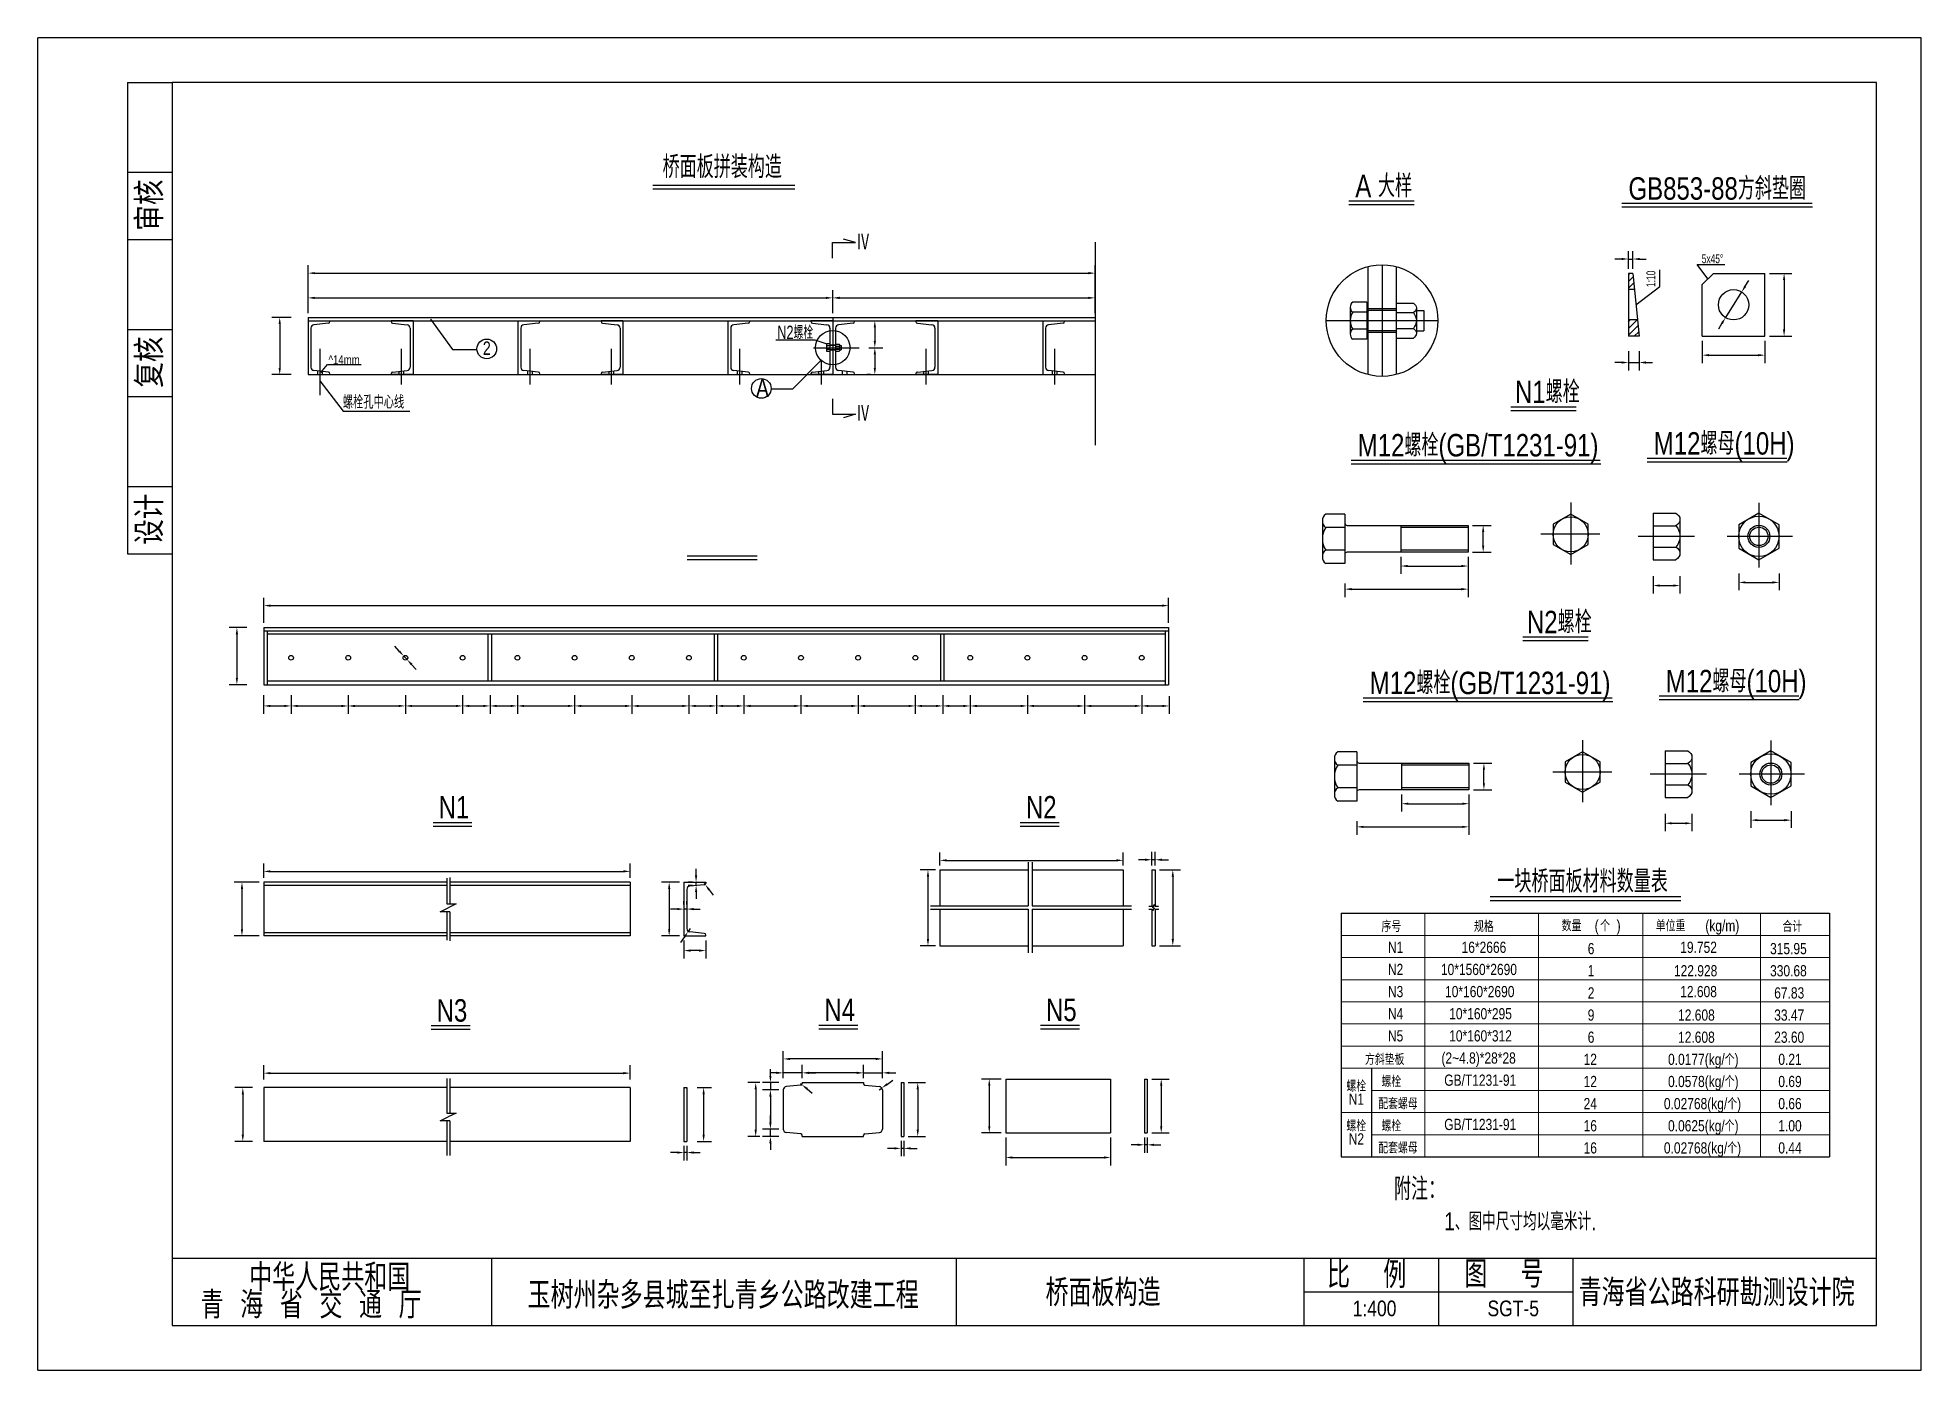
# Model space of a CAD drawing. Header units: millimetres. Extents: x 65 to 987, y -1526 to -1229.
# Drawn here: x 566.6 to 986.6, y -1526.3 to -1229.3 of the extents above; entities that cross this region are included whole.
import ezdxf
from ezdxf.enums import TextEntityAlignment as Align

# ---------------------------------------------------------------- set-up
doc = ezdxf.new("R2010")
doc.units = ezdxf.units.MM
doc.layers.add('LAYER2', color=2, linetype='Continuous')
doc.styles.add('GGX1', font='romanc.shx', dxfattribs={"bigfont": 'dk.shx'})
doc.styles.get("Standard").update_dxf_attribs({"font": 'stxt.shx', "width": 0.8, "bigfont": 'dk.shx'})
doc.styles.add('STYLE1', font='stxt.shx', dxfattribs={"width": 0.8, "bigfont": 'dk.shx'})
doc.dimstyles.new('ISO-25', dxfattribs={"dimtxt": 2.5, "dimasz": 2.5, "dimexe": 1.25, "dimexo": 0.625, "dimtad": 1, "dimtxsty": 'Standard', "dimcen": 2.5, "dimadec": 0, "dimazin": 0, "dimtfac": 1, "dimtmove": 0, "dimatfit": 3, "dimfxl": 0, "dimarcsym": 0})

msp = doc.modelspace()

# ---------------------------------------------------------------- texts
at = {"color": 2}
for s, height, style, width, p in [('桥面板拼装构造', 5, 'STYLE1', 0.8, (705.90069, -1260.64206)), ('A 大样', 5, 'STYLE1', 0.8, (860.35829, -1264.90304)), ('GB853-88方斜垫圈', 5, 'STYLE1', 0.8, (921.26184, -1265.45276)), ('N1螺栓', 5, 'STYLE1', 0.8, (895.94928, -1310.78784)), ('M12螺栓(GB/T1231-91)', 5, 'STYLE1', 0.8, (860.89026, -1322.67034)), ('M12螺母(10H)', 5, 'STYLE1', 0.8, (926.90718, -1322.26044)), ('N2螺栓', 5, 'STYLE1', 0.8, (898.62149, -1362.07492)), ('M12螺栓(GB/T1231-91)', 5, 'STYLE1', 0.8, (863.56247, -1375.64573)), ('M12螺母(10H)', 5, 'STYLE1', 0.8, (929.5794, -1375.23583)), ('N1', 5, 'STYLE1', 0.8, (655.95005, -1403.35238)), ('N2', 5, 'STYLE1', 0.8, (786.90601, -1403.35238)), ('一块桥面板材料数量表', 5, 'STYLE1', 0.8, (892.02914, -1419.87142)), ('N3', 5, 'STYLE1', 0.8, (655.50876, -1448.63348)), ('N4', 5, 'STYLE1', 0.8, (741.96152, -1448.5228)), ('N5', 5, 'STYLE1', 0.8, (791.37715, -1448.5228)), ('附注：', 5, 'STYLE1', 0.8, (868.99302, -1488.43165)), ('1、图中尺寸均以毫米计.', 4, 'STYLE1', 0.8, (880.15247, -1495.17339)), ('中华人民共和国', 6, 'GGX1', 0.9, (613.72198, -1508.63959)), ('比  例', 6, 'GGX1', 0.9, (854.04925, -1508.04463)), ('图  号', 6, 'GGX1', 0.9, (884.65132, -1507.91639)), ('青海省公路科研勘测设计院', 6, 'GGX1', 0.9, (910.14043, -1512.0462)), ('青 海 省 交 通 厅', 6, 'GGX1', 0.9, (602.88087, -1514.7921))]:
    msp.add_text(s, height=height, dxfattribs=dict(at, style=style, width=width)).set_placement(p)
at = {"color": 2, "style": 'GGX1'}
for s, p in [('审核', (594.55927, -1272.34463)), ('复核', (594.55927, -1307.34463)), ('设计', (594.55927, -1342.34463))]:
    msp.add_text(s, height=6, rotation=90, dxfattribs=at).set_placement(p)
at = {"color": 2, "width": 0.7}
msp.add_text('5x45%%d', height=2, dxfattribs=at).set_placement((937.59614, -1278.60547), align=Align.MIDDLE_LEFT)
msp.add_text('1:10', height=2.016, rotation=90, dxfattribs=at).set_placement((926.26101, -1281.26048), align=Align.MIDDLE_RIGHT)
at = {"color": 2}
for s, height, width, p in [('N2螺栓', 3, 0.7, (731.49566, -1296.52394)), ('2', 3, 0.8, (665.80821, -1300.05058)), ('^ 14mm', 2, 0.8, (631.40442, -1302.12354)), ('螺栓孔中心线', 3, 0.8, (634.60367, -1312.03915)), ('1:400', 3.5, 0.833333, (859.76553, -1514.29784)), ('SGT-5', 3.5, 0.833333, (889.82376, -1514.29784))]:
    msp.add_text(s, height=height, dxfattribs=dict(at, width=width)).set_placement(p)
at = {"color": 2, "lineweight": 0, "style": 'STYLE1', "width": 0.8}
for s, p in [('序号', (866.19051, -1428.67824)), ('规格', (886.8107, -1428.67824)), ('数量', (906.35861, -1428.4941)), ('(', (913.72412, -1428.4941)), ('个', (914.93943, -1428.4941)), (')', (918.62218, -1428.4941)), ('单位重', (927.35031, -1428.4941)), ('(kg/m)', (938.39858, -1428.4941)), ('合计', (955.59705, -1428.67824)), ('N1', (867.62679, -1433.31851)), ('16*2666', (884.04863, -1433.31851)), ('6', (912.17736, -1433.61313)), ('19.752', (932.80079, -1433.31851)), ('315.95', (952.83498, -1433.61313)), ('N2', (867.62679, -1438.25341)), ('10*1560*2690', (879.44519, -1438.25341)), ('1', (912.17736, -1438.54803)), ('122.928', (931.40134, -1438.54803)), ('330.68', (952.83498, -1438.54803)), ('N3', (867.62679, -1443.1883)), ('10*160*2690', (880.36587, -1443.1883)), ('2', (912.17736, -1443.48292)), ('12.608', (932.80079, -1443.1883)), ('67.83', (953.75567, -1443.48292)), ('N4', (867.62679, -1448.12319)), ('10*160*295', (881.28656, -1448.12319)), ('9', (912.17736, -1448.41781)), ('12.608', (932.32203, -1448.41781)), ('33.47', (953.75567, -1448.41781)), ('N5', (867.62679, -1453.05808)), ('10*160*312', (881.28656, -1453.05808)), ('6', (912.17736, -1453.3527)), ('12.608', (932.32203, -1453.3527)), ('23.60', (953.75567, -1453.3527)), ('方斜垫板', (862.50776, -1458.2876)), ('(2~4.8)*28*28', (879.55567, -1457.99298)), ('12', (911.25667, -1458.2876)), ('0.0177(kg/个)', (930.08182, -1458.2876)), ('0.21', (954.67636, -1458.2876)), ('螺栓', (858.37197, -1464.22909)), ('螺栓', (866.19051, -1463.22249)), ('GB/T1231-91', (880.18174, -1462.92787)), ('12', (911.25667, -1463.22249)), ('0.0578(kg/个)', (930.08182, -1463.22249)), ('0.69', (954.67636, -1463.22249)), ('N1', (858.88462, -1467.15774)), ('配套螺母', (865.46876, -1468.15738)), ('24', (911.25667, -1468.15738)), ('0.02768(kg/个)', (929.16113, -1468.15738)), ('0.66', (954.67636, -1468.15738)), ('螺栓', (858.37197, -1473.09227)), ('N2', (858.88462, -1476.02092)), ('螺栓', (866.19051, -1473.09227)), ('GB/T1231-91', (880.18174, -1472.79765)), ('16', (911.25667, -1473.09227)), ('0.0625(kg/个)', (930.08182, -1473.09227)), ('1.00', (954.67636, -1473.09227)), ('配套螺母', (865.46876, -1478.02717)), ('16', (911.25667, -1478.02717)), ('0.02768(kg/个)', (929.16113, -1478.02717)), ('0.44', (954.67636, -1478.02717))]:
    msp.add_text(s, height=2.5, dxfattribs=at).set_placement(p)
at = {"color": 2, "style": 'GGX1', "width": 0.9}
for s, p in [('玉树州杂多县城至扎青乡公路改建工程', (719.40268, -1509.63074)), ('桥面板构造', (804.1043, -1509.0525))]:
    msp.add_text(s, height=6, dxfattribs=at).set_placement(p, align=Align.MIDDLE_CENTER)
at = {"layer": 'LAYER2', "color": 2, "width": 0.8}
for s, p in [('Ⅳ', (749.07712, -1276.8971)), ('A', (726.73658, -1309.43911)), ('Ⅳ', (749.07712, -1315.08642))]:
    msp.add_text(s, height=4, dxfattribs=at).set_placement(p)

# ---------------------------------------------------------------- blocks, each defined once
blk = doc.blocks.new('*D30')
at = {"color": 2}
for p, q in [((926.74, -1349.34), (926.74, -1353.2)), ((928.24, -1351.45), (931.24, -1351.45)), ((932.74, -1349.34), (932.74, -1353.2))]:
    blk.add_line(p, q, dxfattribs=at)
for points in [[(928.24, -1351.2), (928.24, -1351.7), (926.74, -1351.45)], [(931.24, -1351.2), (931.24, -1351.7), (932.74, -1351.45)]]:
    blk.add_solid(points, dxfattribs=at)
at = {"layer": 'DEFPOINTS', "color": 0}
for p in [(926.74, -1348.34), (932.74, -1348.34), (932.74, -1351.45)]:
    blk.add_point(p, dxfattribs=at)
blk = doc.blocks.new('*D31')
at = {"color": 2}
for p, q in [((945.85, -1348.75), (945.85, -1352.5)), ((947.35, -1350.75), (953.35, -1350.75)), ((954.85, -1348.75), (954.85, -1352.5))]:
    blk.add_line(p, q, dxfattribs=at)
for points in [[(947.35, -1350.5), (947.35, -1351), (945.85, -1350.75)], [(953.35, -1350.5), (953.35, -1351), (954.85, -1350.75)]]:
    blk.add_solid(points, dxfattribs=at)
at = {"layer": 'DEFPOINTS', "color": 0}
for p in [(945.85, -1347.75), (954.85, -1347.75), (954.85, -1350.75)]:
    blk.add_point(p, dxfattribs=at)
blk = doc.blocks.new('A$C19D1656B')
at = {"color": 7, "linetype": 'Continuous'}
for p, q in [((0, 9), (5.1, 9)), ((0, 9), (0, 0)), ((6, 7.77), (6, 1.23)), ((0, 6.55), (5.1, 6.55)), ((0, 2.45), (5.1, 2.45)), ((0, 0), (5.1, 0))]:
    blk.add_line(p, q, dxfattribs=at)
at = {"color": 7, "linetype": 'Continuous', "extrusion": (0, 0, -1)}
for centre, major_axis, start_param, end_param in [((3.75, 7.77), (-2.25, 0), 2.214282, 4.068886), ((0.55, 4.5), (-5.45, 0), 2.5586, 3.724533), ((3.75, 1.23), (-2.25, 0), 2.214055, 4.069043)]:
    blk.add_ellipse(centre, major_axis=major_axis, ratio=0.681818, start_param=start_param, end_param=end_param, dxfattribs=at)
blk = doc.blocks.new('*D33')
at = {"color": 2}
for p, q in [((885.51, -1348.09), (885.51, -1354)), ((858.01, -1351), (858.01, -1354)), ((859.51, -1352.25), (884.01, -1352.25))]:
    blk.add_line(p, q, dxfattribs=at)
for points in [[(859.51, -1352), (859.51, -1352.5), (858.01, -1352.25)], [(884.01, -1352), (884.01, -1352.5), (885.51, -1352.25)]]:
    blk.add_solid(points, dxfattribs=at)
at = {"layer": 'DEFPOINTS', "color": 0}
for p in [(885.51, -1347.09), (858.01, -1350), (885.51, -1352.25)]:
    blk.add_point(p, dxfattribs=at)
blk = doc.blocks.new('*D34')
at = {"color": 2}
for p, q in [((870.51, -1345.03), (870.51, -1348.84)), ((872.01, -1347.09), (884.01, -1347.09)), ((885.51, -1345.03), (885.51, -1348.84))]:
    blk.add_line(p, q, dxfattribs=at)
for points in [[(872.01, -1346.84), (872.01, -1347.34), (870.51, -1347.09)], [(884.01, -1346.84), (884.01, -1347.34), (885.51, -1347.09)]]:
    blk.add_solid(points, dxfattribs=at)
at = {"layer": 'DEFPOINTS', "color": 0}
for p in [(870.51, -1344.03), (885.51, -1344.03), (885.51, -1347.09)]:
    blk.add_point(p, dxfattribs=at)
blk = doc.blocks.new('*D35')
at = {"color": 2}
for p, q in [((886.51, -1338.03), (890.61, -1338.03)), ((888.86, -1342.53), (888.86, -1339.53)), ((886.51, -1344.03), (890.61, -1344.03))]:
    blk.add_line(p, q, dxfattribs=at)
for points in [[(888.61, -1339.53), (889.11, -1339.53), (888.86, -1338.03)], [(888.61, -1342.53), (889.11, -1342.53), (888.86, -1344.03)]]:
    blk.add_solid(points, dxfattribs=at)
at = {"layer": 'DEFPOINTS', "color": 0}
for p in [(885.51, -1338.03), (888.86, -1338.03), (885.51, -1344.03)]:
    blk.add_point(p, dxfattribs=at)
blk = doc.blocks.new('*D36')
at = {"color": 2}
for p, q in [((919.74, -1278.67), (918.24, -1278.67)), ((921.24, -1280.87), (921.24, -1276.92)), ((921.24, -1278.67), (922.24, -1278.67)), ((922.24, -1280.87), (922.24, -1276.92)), ((923.74, -1278.67), (925.24, -1278.67))]:
    blk.add_line(p, q, dxfattribs=at)
for points in [[(919.74, -1278.42), (919.74, -1278.92), (921.24, -1278.67)], [(923.74, -1278.42), (923.74, -1278.92), (922.24, -1278.67)]]:
    blk.add_solid(points, dxfattribs=at)
at = {"layer": 'DEFPOINTS', "color": 0}
for p in [(922.24, -1278.67), (921.24, -1281.87), (922.24, -1281.87)]:
    blk.add_point(p, dxfattribs=at)
blk = doc.blocks.new('*D37')
at = {"color": 2}
for p, q in [((919.74, -1301.74), (918.24, -1301.74)), ((921.24, -1299.19), (921.24, -1303.49)), ((921.24, -1301.74), (923.64, -1301.74)), ((923.64, -1299.19), (923.64, -1303.49)), ((925.14, -1301.74), (926.64, -1301.74))]:
    blk.add_line(p, q, dxfattribs=at)
for points in [[(919.74, -1301.49), (919.74, -1301.99), (921.24, -1301.74)], [(925.14, -1301.49), (925.14, -1301.99), (923.64, -1301.74)]]:
    blk.add_solid(points, dxfattribs=at)
at = {"layer": 'DEFPOINTS', "color": 0}
for p in [(921.24, -1298.19), (923.64, -1298.19), (923.64, -1301.74)]:
    blk.add_point(p, dxfattribs=at)
blk = doc.blocks.new('*D38')
at = {"color": 2}
for p, q in [((937.7, -1296.87), (937.7, -1301.85)), ((951.7, -1296.87), (951.7, -1301.85)), ((939.2, -1300.1), (950.2, -1300.1))]:
    blk.add_line(p, q, dxfattribs=at)
for points in [[(939.2, -1299.85), (939.2, -1300.35), (937.7, -1300.1)], [(950.2, -1299.85), (950.2, -1300.35), (951.7, -1300.1)]]:
    blk.add_solid(points, dxfattribs=at)
at = {"layer": 'DEFPOINTS', "color": 0}
for p in [(937.7, -1295.87), (951.7, -1295.87), (951.7, -1300.1)]:
    blk.add_point(p, dxfattribs=at)
blk = doc.blocks.new('*D39')
at = {"color": 2}
for p, q in [((952.7, -1281.87), (957.71, -1281.87)), ((955.96, -1283.37), (955.96, -1294.37)), ((952.7, -1295.87), (957.71, -1295.87))]:
    blk.add_line(p, q, dxfattribs=at)
for points in [[(955.71, -1283.37), (956.21, -1283.37), (955.96, -1281.87)], [(955.71, -1294.37), (956.21, -1294.37), (955.96, -1295.87)]]:
    blk.add_solid(points, dxfattribs=at)
at = {"layer": 'DEFPOINTS', "color": 0}
for p in [(951.7, -1281.87), (951.7, -1295.87), (955.96, -1295.87)]:
    blk.add_point(p, dxfattribs=at)
blk = doc.blocks.new('*D40')
at = {"color": 2}
for p, q in [((947.29, -1284.74), (948.09, -1283.47)), ((946.5, -1286.01), (942.91, -1291.73)), ((942.11, -1293), (941.31, -1294.27))]:
    blk.add_line(p, q, dxfattribs=at)
for points in [[(947.08, -1284.61), (947.51, -1284.88), (946.5, -1286.01)], [(941.9, -1292.87), (942.32, -1293.13), (942.91, -1291.73)]]:
    blk.add_solid(points, dxfattribs=at)
at = {"layer": 'DEFPOINTS', "color": 0}
for p in [(946.5, -1286.01), (942.91, -1291.73)]:
    blk.add_point(p, dxfattribs=at)
blk = doc.blocks.new('*D70')
at = {"color": 2, "linetype": 'ByBlock'}
for p, q in [((612.34, -1282.91), (612.34, -1277.79)), ((613.84, -1279.54), (727.84, -1279.54)), ((729.34, -1282.91), (729.34, -1277.79))]:
    blk.add_line(p, q, dxfattribs=at)
for points in [[(613.84, -1279.29), (613.84, -1279.79), (612.34, -1279.54)], [(727.84, -1279.29), (727.84, -1279.79), (729.34, -1279.54)]]:
    blk.add_solid(points, dxfattribs=at)
at = {"layer": 'DEFPOINTS', "color": 0, "linetype": 'ByBlock'}
for p in [(729.34, -1279.54), (612.34, -1283.91), (729.34, -1283.91)]:
    blk.add_point(p, dxfattribs=at)
blk = doc.blocks.new('*D71')
at = {"color": 2, "linetype": 'ByBlock'}
for p, q in [((788.72, -1282.91), (788.72, -1277.79)), ((790.22, -1279.54), (845.72, -1279.54)), ((847.22, -1282.91), (847.22, -1277.79))]:
    blk.add_line(p, q, dxfattribs=at)
for points in [[(790.22, -1279.29), (790.22, -1279.79), (788.72, -1279.54)], [(845.72, -1279.29), (845.72, -1279.79), (847.22, -1279.54)]]:
    blk.add_solid(points, dxfattribs=at)
at = {"layer": 'DEFPOINTS', "color": 0, "linetype": 'ByBlock'}
for p in [(847.22, -1279.54), (788.72, -1283.91), (847.22, -1283.91)]:
    blk.add_point(p, dxfattribs=at)
blk = doc.blocks.new('*D73')
at = {"color": 2}
for p, q in [((626.85, -1286.34), (626.85, -1280.07)), ((802.35, -1286.34), (802.35, -1280.07)), ((628.35, -1281.82), (800.85, -1281.82))]:
    blk.add_line(p, q, dxfattribs=at)
for points in [[(628.35, -1281.57), (628.35, -1282.07), (626.85, -1281.82)], [(800.85, -1281.57), (800.85, -1282.07), (802.35, -1281.82)]]:
    blk.add_solid(points, dxfattribs=at)
at = {"layer": 'DEFPOINTS', "color": 0}
for p in [(802.35, -1281.82), (626.85, -1287.34), (802.35, -1287.34)]:
    blk.add_point(p, dxfattribs=at)
blk = doc.blocks.new('*D74')
at = {"color": 2}
for p, q in [((751.89, -1292.43), (754.97, -1292.43)), ((753.22, -1293.93), (753.22, -1296.93)), ((751.89, -1298.43), (754.97, -1298.43))]:
    blk.add_line(p, q, dxfattribs=at)
for points in [[(752.97, -1293.93), (753.47, -1293.93), (753.22, -1292.43)], [(752.97, -1296.93), (753.47, -1296.93), (753.22, -1298.43)]]:
    blk.add_solid(points, dxfattribs=at)
at = {"layer": 'DEFPOINTS', "color": 0}
for p in [(750.89, -1292.43), (750.89, -1298.43), (753.22, -1298.43)]:
    blk.add_point(p, dxfattribs=at)
blk = doc.blocks.new('*D75')
at = {"color": 2}
for p, q in [((753.22, -1299.93), (753.22, -1302.93)), ((752.22, -1304.43), (751.47, -1304.43))]:
    blk.add_line(p, q, dxfattribs=at)
for points in [[(752.97, -1299.93), (753.47, -1299.93), (753.22, -1298.43)], [(752.97, -1302.93), (753.47, -1302.93), (753.22, -1304.43)]]:
    blk.add_solid(points, dxfattribs=at)
at = {"layer": 'DEFPOINTS', "color": 0}
for p in [(750.89, -1298.43), (753.22, -1304.43), (753.22, -1304.43)]:
    blk.add_point(p, dxfattribs=at)
blk = doc.blocks.new('*D76')
at = {"color": 2, "lineweight": -2}
for p, q in [((616.98, -1359.77), (616.98, -1354.17)), ((618.48, -1355.92), (817.23, -1355.92)), ((818.73, -1359.77), (818.73, -1354.17))]:
    blk.add_line(p, q, dxfattribs=at)
at = {"color": 2}
for points in [[(618.48, -1355.67), (618.48, -1356.17), (616.98, -1355.92)], [(817.23, -1355.67), (817.23, -1356.17), (818.73, -1355.92)]]:
    blk.add_solid(points, dxfattribs=at)
at = {"layer": 'DEFPOINTS', "color": 0}
for p in [(818.73, -1355.92), (616.98, -1360.77), (818.73, -1360.77)]:
    blk.add_point(p, dxfattribs=at)
blk = doc.blocks.new('*D80')
at = {"color": 2}
for p, q in [((623.05, -1291.68), (618.78, -1291.68)), ((620.53, -1293.18), (620.53, -1302.93)), ((623.05, -1304.43), (618.78, -1304.43))]:
    blk.add_line(p, q, dxfattribs=at)
for points in [[(620.28, -1293.18), (620.78, -1293.18), (620.53, -1291.68)], [(620.28, -1302.93), (620.78, -1302.93), (620.53, -1304.43)]]:
    blk.add_solid(points, dxfattribs=at)
at = {"layer": 'DEFPOINTS', "color": 0}
for p in [(624.05, -1291.68), (620.53, -1304.43), (624.05, -1304.43)]:
    blk.add_point(p, dxfattribs=at)
blk = doc.blocks.new('*D81')
at = {"color": 2}
for p, q in [((613.18, -1360.79), (609.23, -1360.79)), ((610.98, -1362.29), (610.98, -1372.04)), ((613.18, -1373.54), (609.23, -1373.54))]:
    blk.add_line(p, q, dxfattribs=at)
for points in [[(610.73, -1362.29), (611.23, -1362.29), (610.98, -1360.79)], [(610.73, -1372.04), (611.23, -1372.04), (610.98, -1373.54)]]:
    blk.add_solid(points, dxfattribs=at)
at = {"layer": 'DEFPOINTS', "color": 0}
for p in [(614.18, -1360.79), (610.98, -1373.54), (614.18, -1373.54)]:
    blk.add_point(p, dxfattribs=at)
blk = doc.blocks.new('*D82')
at = {"color": 2}
for p, q in [((623.05, -1375.9), (623.05, -1380.03)), ((635.8, -1375.9), (635.8, -1380.03)), ((624.55, -1378.28), (634.3, -1378.28))]:
    blk.add_line(p, q, dxfattribs=at)
for points in [[(624.55, -1378.03), (624.55, -1378.53), (623.05, -1378.28)], [(634.3, -1378.03), (634.3, -1378.53), (635.8, -1378.28)]]:
    blk.add_solid(points, dxfattribs=at)
at = {"layer": 'DEFPOINTS', "color": 0}
for p in [(623.05, -1374.9), (635.8, -1374.9), (635.8, -1378.28)]:
    blk.add_point(p, dxfattribs=at)
blk = doc.blocks.new('*D83')
at = {"color": 2}
for p, q in [((635.8, -1375.9), (635.8, -1380.03)), ((648.55, -1375.9), (648.55, -1380.03)), ((637.3, -1378.28), (647.05, -1378.28))]:
    blk.add_line(p, q, dxfattribs=at)
for points in [[(637.3, -1378.03), (637.3, -1378.53), (635.8, -1378.28)], [(647.05, -1378.03), (647.05, -1378.53), (648.55, -1378.28)]]:
    blk.add_solid(points, dxfattribs=at)
at = {"layer": 'DEFPOINTS', "color": 0}
for p in [(635.8, -1374.9), (648.55, -1374.9), (648.55, -1378.28)]:
    blk.add_point(p, dxfattribs=at)
blk = doc.blocks.new('*D84')
at = {"color": 2}
for p, q in [((648.55, -1375.9), (648.55, -1380.03)), ((661.3, -1375.9), (661.3, -1380.03)), ((650.05, -1378.28), (659.8, -1378.28))]:
    blk.add_line(p, q, dxfattribs=at)
for points in [[(650.05, -1378.03), (650.05, -1378.53), (648.55, -1378.28)], [(659.8, -1378.03), (659.8, -1378.53), (661.3, -1378.28)]]:
    blk.add_solid(points, dxfattribs=at)
at = {"layer": 'DEFPOINTS', "color": 0}
for p in [(648.55, -1374.9), (661.3, -1374.9), (661.3, -1378.28)]:
    blk.add_point(p, dxfattribs=at)
blk = doc.blocks.new('*D85')
at = {"color": 2}
for p, q in [((661.3, -1375.9), (661.3, -1380.03)), ((667.42, -1376.13), (667.42, -1380.03)), ((662.8, -1378.28), (665.92, -1378.28))]:
    blk.add_line(p, q, dxfattribs=at)
for points in [[(662.8, -1378.03), (662.8, -1378.53), (661.3, -1378.28)], [(665.92, -1378.03), (665.92, -1378.53), (667.42, -1378.28)]]:
    blk.add_solid(points, dxfattribs=at)
at = {"layer": 'DEFPOINTS', "color": 0}
for p in [(661.3, -1374.9), (667.42, -1375.13), (667.42, -1378.28)]:
    blk.add_point(p, dxfattribs=at)
blk = doc.blocks.new('*D86')
at = {"color": 2}
for p, q in [((616.94, -1375.9), (616.94, -1380.03)), ((623.05, -1376.13), (623.05, -1380.03)), ((618.44, -1378.28), (621.55, -1378.28))]:
    blk.add_line(p, q, dxfattribs=at)
for points in [[(618.44, -1378.03), (618.44, -1378.53), (616.94, -1378.28)], [(621.55, -1378.03), (621.55, -1378.53), (623.05, -1378.28)]]:
    blk.add_solid(points, dxfattribs=at)
at = {"layer": 'DEFPOINTS', "color": 0}
for p in [(616.94, -1374.9), (623.05, -1375.13), (623.05, -1378.28)]:
    blk.add_point(p, dxfattribs=at)
blk = doc.blocks.new('*D88')
at = {"color": 2}
for p, q in [((686.28, -1375.9), (686.28, -1380.03)), ((699.03, -1375.9), (699.03, -1380.03)), ((687.78, -1378.28), (697.53, -1378.28))]:
    blk.add_line(p, q, dxfattribs=at)
for points in [[(687.78, -1378.03), (687.78, -1378.53), (686.28, -1378.28)], [(697.53, -1378.03), (697.53, -1378.53), (699.03, -1378.28)]]:
    blk.add_solid(points, dxfattribs=at)
at = {"layer": 'DEFPOINTS', "color": 0}
for p in [(686.28, -1374.9), (699.03, -1374.9), (699.03, -1378.28)]:
    blk.add_point(p, dxfattribs=at)
blk = doc.blocks.new('*D87')
at = {"color": 2}
for p, q in [((673.53, -1375.9), (673.53, -1380.03)), ((686.28, -1375.9), (686.28, -1380.03)), ((675.03, -1378.28), (684.78, -1378.28))]:
    blk.add_line(p, q, dxfattribs=at)
for points in [[(675.03, -1378.03), (675.03, -1378.53), (673.53, -1378.28)], [(684.78, -1378.03), (684.78, -1378.53), (686.28, -1378.28)]]:
    blk.add_solid(points, dxfattribs=at)
at = {"layer": 'DEFPOINTS', "color": 0}
for p in [(673.53, -1374.9), (686.28, -1374.9), (686.28, -1378.28)]:
    blk.add_point(p, dxfattribs=at)
blk = doc.blocks.new('*D91')
at = {"color": 2}
for p, q in [((667.42, -1375.9), (667.42, -1380.03)), ((673.53, -1376.13), (673.53, -1380.03)), ((668.92, -1378.28), (672.03, -1378.28))]:
    blk.add_line(p, q, dxfattribs=at)
for points in [[(668.92, -1378.03), (668.92, -1378.53), (667.42, -1378.28)], [(672.03, -1378.03), (672.03, -1378.53), (673.53, -1378.28)]]:
    blk.add_solid(points, dxfattribs=at)
at = {"layer": 'DEFPOINTS', "color": 0}
for p in [(667.42, -1374.9), (673.53, -1375.13), (673.53, -1378.28)]:
    blk.add_point(p, dxfattribs=at)
blk = doc.blocks.new('*D90')
at = {"color": 2}
for p, q in [((711.78, -1375.9), (711.78, -1380.03)), ((717.89, -1376.13), (717.89, -1380.03)), ((713.28, -1378.28), (716.39, -1378.28))]:
    blk.add_line(p, q, dxfattribs=at)
for points in [[(713.28, -1378.03), (713.28, -1378.53), (711.78, -1378.28)], [(716.39, -1378.03), (716.39, -1378.53), (717.89, -1378.28)]]:
    blk.add_solid(points, dxfattribs=at)
at = {"layer": 'DEFPOINTS', "color": 0}
for p in [(711.78, -1374.9), (717.89, -1375.13), (717.89, -1378.28)]:
    blk.add_point(p, dxfattribs=at)
blk = doc.blocks.new('*D89')
at = {"color": 2}
for p, q in [((699.03, -1375.9), (699.03, -1380.03)), ((711.78, -1375.9), (711.78, -1380.03)), ((700.53, -1378.28), (710.28, -1378.28))]:
    blk.add_line(p, q, dxfattribs=at)
for points in [[(700.53, -1378.03), (700.53, -1378.53), (699.03, -1378.28)], [(710.28, -1378.03), (710.28, -1378.53), (711.78, -1378.28)]]:
    blk.add_solid(points, dxfattribs=at)
at = {"layer": 'DEFPOINTS', "color": 0}
for p in [(699.03, -1374.9), (711.78, -1374.9), (711.78, -1378.28)]:
    blk.add_point(p, dxfattribs=at)
blk = doc.blocks.new('*D93')
at = {"color": 2}
for p, q in [((736.75, -1375.9), (736.75, -1380.03)), ((749.5, -1375.9), (749.5, -1380.03)), ((738.25, -1378.28), (748, -1378.28))]:
    blk.add_line(p, q, dxfattribs=at)
for points in [[(738.25, -1378.03), (738.25, -1378.53), (736.75, -1378.28)], [(748, -1378.03), (748, -1378.53), (749.5, -1378.28)]]:
    blk.add_solid(points, dxfattribs=at)
at = {"layer": 'DEFPOINTS', "color": 0}
for p in [(736.75, -1374.9), (749.5, -1374.9), (749.5, -1378.28)]:
    blk.add_point(p, dxfattribs=at)
blk = doc.blocks.new('*D92')
at = {"color": 2}
for p, q in [((724, -1375.9), (724, -1380.03)), ((736.75, -1375.9), (736.75, -1380.03)), ((725.5, -1378.28), (735.25, -1378.28))]:
    blk.add_line(p, q, dxfattribs=at)
for points in [[(725.5, -1378.03), (725.5, -1378.53), (724, -1378.28)], [(735.25, -1378.03), (735.25, -1378.53), (736.75, -1378.28)]]:
    blk.add_solid(points, dxfattribs=at)
at = {"layer": 'DEFPOINTS', "color": 0}
for p in [(724, -1374.9), (736.75, -1374.9), (736.75, -1378.28)]:
    blk.add_point(p, dxfattribs=at)
blk = doc.blocks.new('*D96')
at = {"color": 2}
for p, q in [((717.89, -1375.9), (717.89, -1380.03)), ((724, -1376.13), (724, -1380.03)), ((719.39, -1378.28), (722.5, -1378.28))]:
    blk.add_line(p, q, dxfattribs=at)
for points in [[(719.39, -1378.03), (719.39, -1378.53), (717.89, -1378.28)], [(722.5, -1378.03), (722.5, -1378.53), (724, -1378.28)]]:
    blk.add_solid(points, dxfattribs=at)
at = {"layer": 'DEFPOINTS', "color": 0}
for p in [(717.89, -1374.9), (724, -1375.13), (724, -1378.28)]:
    blk.add_point(p, dxfattribs=at)
blk = doc.blocks.new('*D95')
at = {"color": 2}
for p, q in [((762.25, -1375.9), (762.25, -1380.03)), ((768.37, -1376.13), (768.37, -1380.03)), ((763.75, -1378.28), (766.87, -1378.28))]:
    blk.add_line(p, q, dxfattribs=at)
for points in [[(763.75, -1378.03), (763.75, -1378.53), (762.25, -1378.28)], [(766.87, -1378.03), (766.87, -1378.53), (768.37, -1378.28)]]:
    blk.add_solid(points, dxfattribs=at)
at = {"layer": 'DEFPOINTS', "color": 0}
for p in [(762.25, -1374.9), (768.37, -1375.13), (768.37, -1378.28)]:
    blk.add_point(p, dxfattribs=at)
blk = doc.blocks.new('*D94')
at = {"color": 2}
for p, q in [((749.5, -1375.9), (749.5, -1380.03)), ((762.25, -1375.9), (762.25, -1380.03)), ((751, -1378.28), (760.75, -1378.28))]:
    blk.add_line(p, q, dxfattribs=at)
for points in [[(751, -1378.03), (751, -1378.53), (749.5, -1378.28)], [(760.75, -1378.03), (760.75, -1378.53), (762.25, -1378.28)]]:
    blk.add_solid(points, dxfattribs=at)
at = {"layer": 'DEFPOINTS', "color": 0}
for p in [(749.5, -1374.9), (762.25, -1374.9), (762.25, -1378.28)]:
    blk.add_point(p, dxfattribs=at)
blk = doc.blocks.new('*D98')
at = {"color": 2}
for p, q in [((787.23, -1375.9), (787.23, -1380.03)), ((799.98, -1375.9), (799.98, -1380.03)), ((788.73, -1378.28), (798.48, -1378.28))]:
    blk.add_line(p, q, dxfattribs=at)
for points in [[(788.73, -1378.03), (788.73, -1378.53), (787.23, -1378.28)], [(798.48, -1378.03), (798.48, -1378.53), (799.98, -1378.28)]]:
    blk.add_solid(points, dxfattribs=at)
at = {"layer": 'DEFPOINTS', "color": 0}
for p in [(787.23, -1374.9), (799.98, -1374.9), (799.98, -1378.28)]:
    blk.add_point(p, dxfattribs=at)
blk = doc.blocks.new('*D97')
at = {"color": 2}
for p, q in [((774.48, -1375.9), (774.48, -1380.03)), ((787.23, -1375.9), (787.23, -1380.03)), ((775.98, -1378.28), (785.73, -1378.28))]:
    blk.add_line(p, q, dxfattribs=at)
for points in [[(775.98, -1378.03), (775.98, -1378.53), (774.48, -1378.28)], [(785.73, -1378.03), (785.73, -1378.53), (787.23, -1378.28)]]:
    blk.add_solid(points, dxfattribs=at)
at = {"layer": 'DEFPOINTS', "color": 0}
for p in [(774.48, -1374.9), (787.23, -1374.9), (787.23, -1378.28)]:
    blk.add_point(p, dxfattribs=at)
blk = doc.blocks.new('*D101')
at = {"color": 2}
for p, q in [((768.37, -1375.9), (768.37, -1380.03)), ((774.48, -1376.13), (774.48, -1380.03)), ((769.87, -1378.28), (772.98, -1378.28))]:
    blk.add_line(p, q, dxfattribs=at)
for points in [[(769.87, -1378.03), (769.87, -1378.53), (768.37, -1378.28)], [(772.98, -1378.03), (772.98, -1378.53), (774.48, -1378.28)]]:
    blk.add_solid(points, dxfattribs=at)
at = {"layer": 'DEFPOINTS', "color": 0}
for p in [(768.37, -1374.9), (774.48, -1375.13), (774.48, -1378.28)]:
    blk.add_point(p, dxfattribs=at)
blk = doc.blocks.new('*D100')
at = {"color": 2}
for p, q in [((812.73, -1375.9), (812.73, -1380.03)), ((818.84, -1376.13), (818.84, -1380.03)), ((814.23, -1378.28), (817.34, -1378.28))]:
    blk.add_line(p, q, dxfattribs=at)
for points in [[(814.23, -1378.03), (814.23, -1378.53), (812.73, -1378.28)], [(817.34, -1378.03), (817.34, -1378.53), (818.84, -1378.28)]]:
    blk.add_solid(points, dxfattribs=at)
at = {"layer": 'DEFPOINTS', "color": 0}
for p in [(812.73, -1374.9), (818.84, -1375.13), (818.84, -1378.28)]:
    blk.add_point(p, dxfattribs=at)
blk = doc.blocks.new('*D99')
at = {"color": 2}
for p, q in [((799.98, -1375.9), (799.98, -1380.03)), ((812.73, -1375.9), (812.73, -1380.03)), ((801.48, -1378.28), (811.23, -1378.28))]:
    blk.add_line(p, q, dxfattribs=at)
for points in [[(801.48, -1378.03), (801.48, -1378.53), (799.98, -1378.28)], [(811.23, -1378.03), (811.23, -1378.53), (812.73, -1378.28)]]:
    blk.add_solid(points, dxfattribs=at)
at = {"layer": 'DEFPOINTS', "color": 0}
for p in [(799.98, -1374.9), (812.73, -1374.9), (812.73, -1378.28)]:
    blk.add_point(p, dxfattribs=at)
blk = doc.blocks.new('*D102')
at = {"color": 2}
for p, q in [((709.66, -1417.55), (705.62, -1417.55)), ((707.37, -1419.05), (707.37, -1428.05)), ((709.66, -1429.55), (705.62, -1429.55))]:
    blk.add_line(p, q, dxfattribs=at)
for points in [[(707.12, -1419.05), (707.62, -1419.05), (707.37, -1417.55)], [(707.12, -1428.05), (707.62, -1428.05), (707.37, -1429.55)]]:
    blk.add_solid(points, dxfattribs=at)
at = {"layer": 'DEFPOINTS', "color": 0}
for p in [(710.66, -1417.55), (707.37, -1429.55), (710.66, -1429.55)]:
    blk.add_point(p, dxfattribs=at)
blk = doc.blocks.new('*D103')
at = {"color": 2}
for p, q in [((710.66, -1430.55), (710.66, -1434.55)), ((715.54, -1430.55), (715.54, -1434.55)), ((714.04, -1432.8), (712.16, -1432.8))]:
    blk.add_line(p, q, dxfattribs=at)
for points in [[(712.16, -1432.55), (712.16, -1433.05), (710.66, -1432.8)], [(714.04, -1432.55), (714.04, -1433.05), (715.54, -1432.8)]]:
    blk.add_solid(points, dxfattribs=at)
at = {"layer": 'DEFPOINTS', "color": 0}
for p in [(710.66, -1429.55), (715.54, -1429.55), (710.66, -1432.8)]:
    blk.add_point(p, dxfattribs=at)
blk = doc.blocks.new('*D104')
at = {"color": 2}
for p, q in [((615.95, -1417.55), (610.36, -1417.55)), ((612.11, -1419.05), (612.11, -1428.05)), ((615.95, -1429.55), (610.36, -1429.55))]:
    blk.add_line(p, q, dxfattribs=at)
for points in [[(611.86, -1419.05), (612.36, -1419.05), (612.11, -1417.55)], [(611.86, -1428.05), (612.36, -1428.05), (612.11, -1429.55)]]:
    blk.add_solid(points, dxfattribs=at)
at = {"layer": 'DEFPOINTS', "color": 0}
for p in [(616.95, -1417.55), (612.11, -1429.55), (616.95, -1429.55)]:
    blk.add_point(p, dxfattribs=at)
blk = doc.blocks.new('*D105')
at = {"color": 2}
for p, q in [((782.4, -1474.44), (782.4, -1480.67)), ((805.8, -1474.44), (805.8, -1480.67)), ((783.9, -1478.92), (804.3, -1478.92))]:
    blk.add_line(p, q, dxfattribs=at)
for points in [[(783.9, -1478.67), (783.9, -1479.17), (782.4, -1478.92)], [(804.3, -1478.67), (804.3, -1479.17), (805.8, -1478.92)]]:
    blk.add_solid(points, dxfattribs=at)
at = {"layer": 'DEFPOINTS', "color": 0}
for p in [(782.4, -1473.44), (805.8, -1473.44), (805.8, -1478.92)]:
    blk.add_point(p, dxfattribs=at)
blk = doc.blocks.new('*D106')
at = {"color": 2}
for p, q in [((781.4, -1461.44), (776.99, -1461.44)), ((778.74, -1462.94), (778.74, -1471.94)), ((781.4, -1473.44), (776.99, -1473.44))]:
    blk.add_line(p, q, dxfattribs=at)
for points in [[(778.49, -1462.94), (778.99, -1462.94), (778.74, -1461.44)], [(778.49, -1471.94), (778.99, -1471.94), (778.74, -1473.44)]]:
    blk.add_solid(points, dxfattribs=at)
at = {"layer": 'DEFPOINTS', "color": 0}
for p in [(782.4, -1461.44), (778.74, -1473.44), (782.4, -1473.44)]:
    blk.add_point(p, dxfattribs=at)
blk = doc.blocks.new('*D107')
at = {"color": 2}
for p, q in [((814.98, -1461.44), (818.83, -1461.44)), ((817.08, -1462.94), (817.08, -1471.94)), ((814.98, -1473.44), (818.83, -1473.44))]:
    blk.add_line(p, q, dxfattribs=at)
for points in [[(816.83, -1462.94), (817.33, -1462.94), (817.08, -1461.44)], [(816.83, -1471.94), (817.33, -1471.94), (817.08, -1473.44)]]:
    blk.add_solid(points, dxfattribs=at)
at = {"layer": 'DEFPOINTS', "color": 0}
for p in [(813.98, -1461.44), (813.98, -1473.44), (817.08, -1473.44)]:
    blk.add_point(p, dxfattribs=at)
blk = doc.blocks.new('*D108')
at = {"color": 2}
for p, q in [((811.85, -1476.09), (810.35, -1476.09)), ((813.35, -1474.44), (813.35, -1477.84)), ((813.98, -1476.09), (813.35, -1476.09)), ((813.98, -1474.44), (813.98, -1477.84)), ((815.48, -1476.09), (816.98, -1476.09))]:
    blk.add_line(p, q, dxfattribs=at)
for points in [[(811.85, -1475.84), (811.85, -1476.34), (813.35, -1476.09)], [(815.48, -1475.84), (815.48, -1476.34), (813.98, -1476.09)]]:
    blk.add_solid(points, dxfattribs=at)
at = {"layer": 'DEFPOINTS', "color": 0}
for p in [(813.35, -1473.44), (813.98, -1473.44), (813.35, -1476.09)]:
    blk.add_point(p, dxfattribs=at)
blk = doc.blocks.new('*D109')
at = {"color": 2}
for p, q in [((814.98, -1413.82), (814.98, -1410.81)), ((815.73, -1413.82), (815.73, -1410.81)), ((813.48, -1412.56), (811.98, -1412.56)), ((815.73, -1412.56), (814.98, -1412.56)), ((817.23, -1412.56), (818.73, -1412.56))]:
    blk.add_line(p, q, dxfattribs=at)
for points in [[(813.48, -1412.31), (813.48, -1412.81), (814.98, -1412.56)], [(817.23, -1412.31), (817.23, -1412.81), (815.73, -1412.56)]]:
    blk.add_solid(points, dxfattribs=at)
at = {"layer": 'DEFPOINTS', "color": 0}
for p in [(814.98, -1412.56), (814.98, -1414.82), (815.73, -1414.82)]:
    blk.add_point(p, dxfattribs=at)
blk = doc.blocks.new('*D110')
at = {"color": 2}
for p, q in [((816.73, -1414.82), (821.41, -1414.82)), ((819.66, -1416.32), (819.66, -1430.23)), ((816.73, -1431.73), (821.41, -1431.73))]:
    blk.add_line(p, q, dxfattribs=at)
for points in [[(819.41, -1416.32), (819.91, -1416.32), (819.66, -1414.82)], [(819.41, -1430.23), (819.91, -1430.23), (819.66, -1431.73)]]:
    blk.add_solid(points, dxfattribs=at)
at = {"layer": 'DEFPOINTS', "color": 0}
for p in [(815.73, -1414.82), (815.73, -1431.73), (819.66, -1431.73)]:
    blk.add_point(p, dxfattribs=at)
blk = doc.blocks.new('*D111')
at = {"color": 2}
for p, q in [((766.73, -1414.82), (763.32, -1414.82)), ((765.07, -1416.32), (765.07, -1430.23)), ((766.73, -1431.73), (763.32, -1431.73))]:
    blk.add_line(p, q, dxfattribs=at)
for points in [[(764.82, -1416.32), (765.32, -1416.32), (765.07, -1414.82)], [(764.82, -1430.23), (765.32, -1430.23), (765.07, -1431.73)]]:
    blk.add_solid(points, dxfattribs=at)
at = {"layer": 'DEFPOINTS', "color": 0}
for p in [(767.73, -1414.82), (765.07, -1431.73), (767.73, -1431.73)]:
    blk.add_point(p, dxfattribs=at)
blk = doc.blocks.new('*D112')
at = {"color": 2}
for p, q in [((767.73, -1413.82), (767.73, -1410.94)), ((808.58, -1413.82), (808.58, -1410.94)), ((769.23, -1412.69), (807.08, -1412.69))]:
    blk.add_line(p, q, dxfattribs=at)
for points in [[(769.23, -1412.44), (769.23, -1412.94), (767.73, -1412.69)], [(807.08, -1412.44), (807.08, -1412.94), (808.58, -1412.69)]]:
    blk.add_solid(points, dxfattribs=at)
at = {"layer": 'DEFPOINTS', "color": 0}
for p in [(767.73, -1414.82), (808.58, -1412.69), (808.58, -1414.82)]:
    blk.add_point(p, dxfattribs=at)
blk = doc.blocks.new('*D113')
at = {"color": 2}
for p, q in [((614.46, -1463.34), (610.55, -1463.34)), ((612.3, -1464.84), (612.3, -1473.84)), ((614.46, -1475.34), (610.55, -1475.34))]:
    blk.add_line(p, q, dxfattribs=at)
for points in [[(612.05, -1464.84), (612.55, -1464.84), (612.3, -1463.34)], [(612.05, -1473.84), (612.55, -1473.84), (612.3, -1475.34)]]:
    blk.add_solid(points, dxfattribs=at)
at = {"layer": 'DEFPOINTS', "color": 0}
for p in [(615.46, -1463.34), (612.3, -1475.34), (615.46, -1475.34)]:
    blk.add_point(p, dxfattribs=at)
blk = doc.blocks.new('*D114')
at = {"color": 2}
for p, q in [((713.61, -1463.34), (716.8, -1463.34)), ((715.05, -1464.84), (715.05, -1473.84)), ((713.61, -1475.34), (716.8, -1475.34))]:
    blk.add_line(p, q, dxfattribs=at)
for points in [[(714.8, -1464.84), (715.3, -1464.84), (715.05, -1463.34)], [(714.8, -1473.84), (715.3, -1473.84), (715.05, -1475.34)]]:
    blk.add_solid(points, dxfattribs=at)
at = {"layer": 'DEFPOINTS', "color": 0}
for p in [(712.61, -1463.34), (712.61, -1475.34), (715.05, -1475.34)]:
    blk.add_point(p, dxfattribs=at)
blk = doc.blocks.new('*D115')
at = {"color": 2}
for p, q in [((709.16, -1477.81), (707.66, -1477.81)), ((710.66, -1476.34), (710.66, -1479.56)), ((711.29, -1477.81), (710.66, -1477.81)), ((711.29, -1476.34), (711.29, -1479.56)), ((712.79, -1477.81), (714.29, -1477.81))]:
    blk.add_line(p, q, dxfattribs=at)
for points in [[(709.16, -1477.56), (709.16, -1478.06), (710.66, -1477.81)], [(712.79, -1477.56), (712.79, -1478.06), (711.29, -1477.81)]]:
    blk.add_solid(points, dxfattribs=at)
at = {"layer": 'DEFPOINTS', "color": 0}
for p in [(710.66, -1475.34), (710.66, -1477.81), (711.29, -1475.34)]:
    blk.add_point(p, dxfattribs=at)
blk = doc.blocks.new('*D116')
at = {"color": 2}
for p, q in [((616.95, -1416.55), (616.95, -1413.4)), ((618.45, -1415.15), (697.17, -1415.15)), ((698.67, -1416.55), (698.67, -1413.4))]:
    blk.add_line(p, q, dxfattribs=at)
for points in [[(618.45, -1414.9), (618.45, -1415.4), (616.95, -1415.15)], [(697.17, -1414.9), (697.17, -1415.4), (698.67, -1415.15)]]:
    blk.add_solid(points, dxfattribs=at)
at = {"layer": 'DEFPOINTS', "color": 0}
for p in [(698.67, -1415.15), (616.95, -1417.55), (698.67, -1417.55)]:
    blk.add_point(p, dxfattribs=at)
blk = doc.blocks.new('*D117')
at = {"color": 2}
for p, q in [((616.95, -1461.52), (616.95, -1458.37)), ((618.45, -1460.12), (697.17, -1460.12)), ((698.67, -1461.52), (698.67, -1458.37))]:
    blk.add_line(p, q, dxfattribs=at)
for points in [[(618.45, -1459.87), (618.45, -1460.37), (616.95, -1460.12)], [(697.17, -1459.87), (697.17, -1460.37), (698.67, -1460.12)]]:
    blk.add_solid(points, dxfattribs=at)
at = {"layer": 'DEFPOINTS', "color": 0}
for p in [(698.67, -1460.12), (616.95, -1462.52), (698.67, -1462.52)]:
    blk.add_point(p, dxfattribs=at)
blk = doc.blocks.new('*D119')
at = {"color": 2}
for p, q in [((757.56, -1476.88), (756.06, -1476.88)), ((759.06, -1475.23), (759.06, -1478.63)), ((759.69, -1476.88), (759.06, -1476.88)), ((759.69, -1475.23), (759.69, -1478.63)), ((761.19, -1476.88), (762.69, -1476.88))]:
    blk.add_line(p, q, dxfattribs=at)
for points in [[(757.56, -1476.63), (757.56, -1477.13), (759.06, -1476.88)], [(761.19, -1476.63), (761.19, -1477.13), (759.69, -1476.88)]]:
    blk.add_solid(points, dxfattribs=at)
at = {"layer": 'DEFPOINTS', "color": 0}
for p in [(759.06, -1474.23), (759.06, -1476.88), (759.69, -1474.23)]:
    blk.add_point(p, dxfattribs=at)
blk = doc.blocks.new('*D118')
at = {"color": 2}
for p, q in [((760.69, -1462.23), (764.54, -1462.23)), ((762.79, -1463.73), (762.79, -1472.73)), ((760.69, -1474.23), (764.54, -1474.23))]:
    blk.add_line(p, q, dxfattribs=at)
for points in [[(762.54, -1463.73), (763.04, -1463.73), (762.79, -1462.23)], [(762.54, -1472.73), (763.04, -1472.73), (762.79, -1474.23)]]:
    blk.add_solid(points, dxfattribs=at)
at = {"layer": 'DEFPOINTS', "color": 0}
for p in [(759.69, -1462.23), (759.69, -1474.23), (762.79, -1474.23)]:
    blk.add_point(p, dxfattribs=at)
blk = doc.blocks.new('*D120')
at = {"color": 2}
for p, q in [((715.16, -1417.75), (715.39, -1418.05)), ((716.29, -1419.25), (717.18, -1420.45))]:
    blk.add_line(p, q, dxfattribs=at)
blk.add_solid([(716.49, -1419.1), (716.09, -1419.4), (715.39, -1418.05)], dxfattribs=at)
at = {"layer": 'DEFPOINTS', "color": 0}
for p in [(715.16, -1417.75), (715.39, -1418.05)]:
    blk.add_point(p, dxfattribs=at)
blk = doc.blocks.new('*D121')
at = {"color": 2}
for p, q in [((712.04, -1427.91), (711.62, -1428.53)), ((710.77, -1429.76), (709.92, -1431))]:
    blk.add_line(p, q, dxfattribs=at)
blk.add_solid([(710.56, -1429.62), (710.97, -1429.9), (711.62, -1428.53)], dxfattribs=at)
at = {"layer": 'DEFPOINTS', "color": 0}
for p in [(712.04, -1427.91), (711.62, -1428.53)]:
    blk.add_point(p, dxfattribs=at)
blk = doc.blocks.new('*D122')
at = {"color": 2}
for p, q in [((713.37, -1416.05), (713.37, -1414.55)), ((712.58, -1417.55), (711.62, -1417.55)), ((712.58, -1418.28), (711.62, -1418.28)), ((713.37, -1418.28), (713.37, -1417.55)), ((713.37, -1419.78), (713.37, -1421.28))]:
    blk.add_line(p, q, dxfattribs=at)
for points in [[(713.12, -1416.05), (713.62, -1416.05), (713.37, -1417.55)], [(713.12, -1419.78), (713.62, -1419.78), (713.37, -1418.28)]]:
    blk.add_solid(points, dxfattribs=at)
at = {"layer": 'DEFPOINTS', "color": 0}
for p in [(713.37, -1417.55), (713.58, -1417.55), (713.58, -1418.28)]:
    blk.add_point(p, dxfattribs=at)
blk = doc.blocks.new('*D123')
at = {"color": 2}
for p, q in [((709.16, -1423.55), (707.66, -1423.55)), ((710.66, -1422.55), (710.66, -1421.8)), ((711.29, -1423.55), (710.66, -1423.55)), ((711.29, -1422.55), (711.29, -1421.8)), ((712.79, -1423.55), (714.29, -1423.55))]:
    blk.add_line(p, q, dxfattribs=at)
for points in [[(709.16, -1423.3), (709.16, -1423.8), (710.66, -1423.55)], [(712.79, -1423.3), (712.79, -1423.8), (711.29, -1423.55)]]:
    blk.add_solid(points, dxfattribs=at)
at = {"layer": 'DEFPOINTS', "color": 0}
for p in [(710.66, -1423.55), (710.66, -1423.55), (711.29, -1423.55)]:
    blk.add_point(p, dxfattribs=at)
blk = doc.blocks.new('*D124')
at = {"color": 2}
for p, q in [((732.79, -1458.29), (732.79, -1455.2)), ((753.43, -1456.95), (734.29, -1456.95)), ((754.93, -1458.29), (754.93, -1455.2))]:
    blk.add_line(p, q, dxfattribs=at)
for points in [[(734.29, -1456.7), (734.29, -1457.2), (732.79, -1456.95)], [(753.43, -1456.7), (753.43, -1457.2), (754.93, -1456.95)]]:
    blk.add_solid(points, dxfattribs=at)
at = {"layer": 'DEFPOINTS', "color": 0}
for p in [(732.79, -1456.95), (732.79, -1459.29), (754.93, -1459.29)]:
    blk.add_point(p, dxfattribs=at)
blk = doc.blocks.new('*D125')
at = {"color": 2}
for p, q in [((737.03, -1461.23), (737.03, -1458.3)), ((749.18, -1460.05), (738.53, -1460.05)), ((750.68, -1461.23), (750.68, -1458.3))]:
    blk.add_line(p, q, dxfattribs=at)
for points in [[(738.53, -1459.8), (738.53, -1460.3), (737.03, -1460.05)], [(749.18, -1459.8), (749.18, -1460.3), (750.68, -1460.05)]]:
    blk.add_solid(points, dxfattribs=at)
at = {"layer": 'DEFPOINTS', "color": 0}
for p in [(737.03, -1460.05), (737.03, -1462.23), (750.68, -1462.23)]:
    blk.add_point(p, dxfattribs=at)
blk = doc.blocks.new('*D126')
at = {"color": 2}
for p, q in [((731.29, -1460.05), (729.79, -1460.05)), ((732.79, -1461.23), (732.79, -1458.3)), ((737.03, -1460.05), (732.79, -1460.05)), ((737.03, -1461.23), (737.03, -1458.3)), ((738.53, -1460.05), (740.03, -1460.05))]:
    blk.add_line(p, q, dxfattribs=at)
for points in [[(731.29, -1459.8), (731.29, -1460.3), (732.79, -1460.05)], [(738.53, -1459.8), (738.53, -1460.3), (737.03, -1460.05)]]:
    blk.add_solid(points, dxfattribs=at)
at = {"layer": 'DEFPOINTS', "color": 0}
for p in [(732.79, -1460.05), (732.79, -1462.23), (737.03, -1462.23)]:
    blk.add_point(p, dxfattribs=at)
blk = doc.blocks.new('*D127')
at = {"color": 2}
for p, q in [((749.18, -1460.05), (747.68, -1460.05)), ((750.68, -1461.23), (750.68, -1458.3)), ((750.68, -1460.05), (754.93, -1460.05)), ((754.93, -1461.23), (754.93, -1458.3)), ((756.43, -1460.05), (757.93, -1460.05))]:
    blk.add_line(p, q, dxfattribs=at)
for points in [[(749.18, -1459.8), (749.18, -1460.3), (750.68, -1460.05)], [(756.43, -1459.8), (756.43, -1460.3), (754.93, -1460.05)]]:
    blk.add_solid(points, dxfattribs=at)
at = {"layer": 'DEFPOINTS', "color": 0}
for p in [(754.93, -1460.05), (750.68, -1462.23), (754.93, -1462.23)]:
    blk.add_point(p, dxfattribs=at)
blk = doc.blocks.new('*D128')
at = {"color": 2}
for p, q in [((731.79, -1463.87), (728.19, -1463.87)), ((729.94, -1465.37), (729.94, -1471.09)), ((731.79, -1472.59), (728.19, -1472.59))]:
    blk.add_line(p, q, dxfattribs=at)
for points in [[(729.69, -1465.37), (730.19, -1465.37), (729.94, -1463.87)], [(729.69, -1471.09), (730.19, -1471.09), (729.94, -1472.59)]]:
    blk.add_solid(points, dxfattribs=at)
at = {"layer": 'DEFPOINTS', "color": 0}
for p in [(732.79, -1463.87), (729.94, -1472.59), (732.79, -1472.59)]:
    blk.add_point(p, dxfattribs=at)
blk = doc.blocks.new('*D129')
at = {"color": 2}
for p, q in [((729.94, -1460.73), (729.94, -1459.23)), ((731.79, -1462.23), (728.19, -1462.23)), ((731.79, -1463.87), (728.19, -1463.87)), ((729.94, -1462.23), (729.94, -1463.87)), ((729.94, -1465.37), (729.94, -1466.87))]:
    blk.add_line(p, q, dxfattribs=at)
for points in [[(729.69, -1460.73), (730.19, -1460.73), (729.94, -1462.23)], [(729.69, -1465.37), (730.19, -1465.37), (729.94, -1463.87)]]:
    blk.add_solid(points, dxfattribs=at)
at = {"layer": 'DEFPOINTS', "color": 0}
for p in [(729.94, -1463.87), (732.79, -1462.23), (732.79, -1463.87)]:
    blk.add_point(p, dxfattribs=at)
blk = doc.blocks.new('*D130')
at = {"color": 2}
for p, q in [((729.94, -1471.09), (729.94, -1469.59)), ((731.79, -1472.59), (728.19, -1472.59)), ((729.94, -1474.23), (729.94, -1472.59)), ((731.79, -1474.23), (728.19, -1474.23)), ((729.94, -1475.73), (729.94, -1477.23))]:
    blk.add_line(p, q, dxfattribs=at)
for points in [[(729.69, -1471.09), (730.19, -1471.09), (729.94, -1472.59)], [(729.69, -1475.73), (730.19, -1475.73), (729.94, -1474.23)]]:
    blk.add_solid(points, dxfattribs=at)
at = {"layer": 'DEFPOINTS', "color": 0}
for p in [(729.94, -1472.59), (732.79, -1472.59), (732.79, -1474.23)]:
    blk.add_point(p, dxfattribs=at)
blk = doc.blocks.new('*D131')
at = {"color": 2}
for p, q in [((727.61, -1462.23), (724.91, -1462.23)), ((726.66, -1463.73), (726.66, -1472.73)), ((727.61, -1474.23), (724.91, -1474.23))]:
    blk.add_line(p, q, dxfattribs=at)
for points in [[(726.41, -1463.73), (726.91, -1463.73), (726.66, -1462.23)], [(726.41, -1472.73), (726.91, -1472.73), (726.66, -1474.23)]]:
    blk.add_solid(points, dxfattribs=at)
at = {"layer": 'DEFPOINTS', "color": 0}
for p in [(728.61, -1462.23), (726.66, -1474.23), (728.61, -1474.23)]:
    blk.add_point(p, dxfattribs=at)
blk = doc.blocks.new('*D132')
at = {"color": 2}
for p, q in [((736.66, -1462.43), (736.95, -1462.66)), ((738.11, -1463.62), (739.27, -1464.57))]:
    blk.add_line(p, q, dxfattribs=at)
blk.add_solid([(738.27, -1463.42), (737.95, -1463.81), (736.95, -1462.66)], dxfattribs=at)
at = {"layer": 'DEFPOINTS', "color": 0}
for p in [(736.66, -1462.43), (736.95, -1462.66)]:
    blk.add_point(p, dxfattribs=at)
blk = doc.blocks.new('*D133')
at = {"color": 2}
for p, q in [((754.18, -1463.87), (754.79, -1463.43)), ((756.01, -1462.56), (757.23, -1461.69))]:
    blk.add_line(p, q, dxfattribs=at)
blk.add_solid([(755.86, -1462.36), (756.15, -1462.77), (754.79, -1463.43)], dxfattribs=at)
at = {"layer": 'DEFPOINTS', "color": 0}
for p in [(754.18, -1463.87), (754.79, -1463.43)]:
    blk.add_point(p, dxfattribs=at)
blk = doc.blocks.new('*D134')
at = {"color": 2}
for p, q in [((647.18, -1366.06), (646.16, -1364.96)), ((648.2, -1367.16), (648.91, -1367.93)), ((649.93, -1369.03), (650.95, -1370.12))]:
    blk.add_line(p, q, dxfattribs=at)
for points in [[(647.36, -1365.89), (646.99, -1366.23), (648.2, -1367.16)], [(650.12, -1368.86), (649.75, -1369.2), (648.91, -1367.93)]]:
    blk.add_solid(points, dxfattribs=at)
at = {"layer": 'DEFPOINTS', "color": 0}
for p in [(648.2, -1367.16), (648.91, -1367.93)]:
    blk.add_point(p, dxfattribs=at)
blk = doc.blocks.new('*D137')
at = {"color": 2}
for p, q in [((885.68, -1401.33), (885.68, -1406.98)), ((860.68, -1403.97), (860.68, -1406.98)), ((862.18, -1405.23), (884.18, -1405.23))]:
    blk.add_line(p, q, dxfattribs=at)
for points in [[(862.18, -1404.98), (862.18, -1405.48), (860.68, -1405.23)], [(884.18, -1404.98), (884.18, -1405.48), (885.68, -1405.23)]]:
    blk.add_solid(points, dxfattribs=at)
at = {"layer": 'DEFPOINTS', "color": 0}
for p in [(885.68, -1400.33), (860.68, -1402.97), (885.68, -1405.23)]:
    blk.add_point(p, dxfattribs=at)
blk = doc.blocks.new('*D138')
at = {"color": 2}
for p, q in [((870.68, -1398), (870.68, -1401.82)), ((885.68, -1398), (885.68, -1401.82)), ((872.18, -1400.07), (884.18, -1400.07))]:
    blk.add_line(p, q, dxfattribs=at)
for points in [[(872.18, -1399.82), (872.18, -1400.32), (870.68, -1400.07)], [(884.18, -1399.82), (884.18, -1400.32), (885.68, -1400.07)]]:
    blk.add_solid(points, dxfattribs=at)
at = {"layer": 'DEFPOINTS', "color": 0}
for p in [(870.68, -1397), (885.68, -1397), (885.68, -1400.07)]:
    blk.add_point(p, dxfattribs=at)
blk = doc.blocks.new('*D139')
at = {"color": 2}
for p, q in [((886.68, -1391), (890.78, -1391)), ((889.03, -1395.5), (889.03, -1392.5)), ((886.68, -1397), (890.78, -1397))]:
    blk.add_line(p, q, dxfattribs=at)
for points in [[(888.78, -1392.5), (889.28, -1392.5), (889.03, -1391)], [(888.78, -1395.5), (889.28, -1395.5), (889.03, -1397)]]:
    blk.add_solid(points, dxfattribs=at)
at = {"layer": 'DEFPOINTS', "color": 0}
for p in [(885.68, -1391), (889.03, -1391), (885.68, -1397)]:
    blk.add_point(p, dxfattribs=at)
blk = doc.blocks.new('*D135')
at = {"color": 2}
for p, q in [((929.41, -1402.32), (929.41, -1406.18)), ((935.41, -1402.32), (935.41, -1406.18)), ((930.91, -1404.43), (933.91, -1404.43))]:
    blk.add_line(p, q, dxfattribs=at)
for points in [[(930.91, -1404.18), (930.91, -1404.68), (929.41, -1404.43)], [(933.91, -1404.18), (933.91, -1404.68), (935.41, -1404.43)]]:
    blk.add_solid(points, dxfattribs=at)
at = {"layer": 'DEFPOINTS', "color": 0}
for p in [(929.41, -1401.32), (935.41, -1401.32), (935.41, -1404.43)]:
    blk.add_point(p, dxfattribs=at)
blk = doc.blocks.new('*D136')
at = {"color": 2}
for p, q in [((948.52, -1401.73), (948.52, -1405.48)), ((957.52, -1401.73), (957.52, -1405.48)), ((950.02, -1403.73), (956.02, -1403.73))]:
    blk.add_line(p, q, dxfattribs=at)
for points in [[(950.02, -1403.48), (950.02, -1403.98), (948.52, -1403.73)], [(956.02, -1403.48), (956.02, -1403.98), (957.52, -1403.73)]]:
    blk.add_solid(points, dxfattribs=at)
at = {"layer": 'DEFPOINTS', "color": 0}
for p in [(948.52, -1400.73), (957.52, -1400.73), (957.52, -1403.73)]:
    blk.add_point(p, dxfattribs=at)

# ---------------------------------------------------------------- dimensions: what is measured, and where the dimension line sits
at = {"color": 7}
for base, p1, p2, override, picture, middle in [((922.23603, -1278.66952), (921.23603, -1281.87243), (922.23603, -1281.87243), {"dimtxt": 2, "dimasz": 1.5, "dimexe": 1.75, "dimexo": 1, "dimgap": 0.75, "dimlfac": 2, "dimclrd": 2, "dimclre": 2, "dimclrt": 2, "dimtmove": 2}, '*D36', (921.73603, -1274.79452)), ((951.70182, -1300.10302), (937.70182, -1295.87243), (951.70182, -1295.87243), {"dimtxt": 2, "dimasz": 1.5, "dimexe": 1.75, "dimexo": 1, "dimgap": 0.75, "dimlfac": 2, "dimclrd": 2, "dimclre": 2, "dimclrt": 2, "dimtmove": 2}, '*D38', (944.70182, -1298.35302)), ((885.50632, -1347.09167), (870.50632, -1344.02613), (885.50632, -1344.02613), {"dimtxt": 2, "dimasz": 1.5, "dimexe": 1.75, "dimexo": 1, "dimgap": 0.75, "dimlfac": 2, "dimclrd": 2, "dimclre": 2, "dimclrt": 2, "dimtmove": 2}, '*D34', (878.00632, -1345.34167)), ((932.74216, -1351.45251), (926.74216, -1348.34193), (932.74216, -1348.34193), {"dimtxt": 2, "dimasz": 1.5, "dimexe": 1.75, "dimexo": 1, "dimgap": 0.75, "dimlfac": 2, "dimclrd": 2, "dimclre": 2, "dimclrt": 2, "dimtmove": 2}, '*D30', (929.74216, -1349.70251)), ((818.72931, -1355.92432), (616.97931, -1360.77433), (818.72931, -1360.77433), {"dimtxt": 2, "dimasz": 1.5, "dimexe": 1.75, "dimexo": 1, "dimgap": 0.75, "dimlfac": 13.333333, "dimclrd": 2, "dimclre": 2, "dimclrt": 2}, '*D76', (717.85431, -1354.17432)), ((635.80431, -1378.28327), (623.05431, -1374.8953), (635.80431, -1374.8953), {"dimtxt": 2, "dimasz": 1.5, "dimexe": 1.75, "dimexo": 1, "dimgap": 0.75, "dimlfac": 13.333333, "dimclrd": 2, "dimclre": 2, "dimclrt": 2, "dimtmove": 2}, '*D82', (629.42931, -1376.53327)), ((648.55431, -1378.28327), (635.80431, -1374.8953), (648.55431, -1374.8953), {"dimtxt": 2, "dimasz": 1.5, "dimexe": 1.75, "dimexo": 1, "dimgap": 0.75, "dimlfac": 13.333333, "dimclrd": 2, "dimclre": 2, "dimclrt": 2, "dimtmove": 2}, '*D83', (642.17931, -1376.53327)), ((661.30431, -1378.28327), (648.55431, -1374.8953), (661.30431, -1374.8953), {"dimtxt": 2, "dimasz": 1.5, "dimexe": 1.75, "dimexo": 1, "dimgap": 0.75, "dimlfac": 13.333333, "dimclrd": 2, "dimclre": 2, "dimclrt": 2, "dimtmove": 2}, '*D84', (654.92931, -1376.53327)), ((686.27931, -1378.28327), (673.52931, -1374.8953), (686.27931, -1374.8953), {"dimtxt": 2, "dimasz": 1.5, "dimexe": 1.75, "dimexo": 1, "dimgap": 0.75, "dimlfac": 13.333333, "dimclrd": 2, "dimclre": 2, "dimclrt": 2, "dimtmove": 2}, '*D87', (679.90431, -1376.53327)), ((699.02931, -1378.28327), (686.27931, -1374.8953), (699.02931, -1374.8953), {"dimtxt": 2, "dimasz": 1.5, "dimexe": 1.75, "dimexo": 1, "dimgap": 0.75, "dimlfac": 13.333333, "dimclrd": 2, "dimclre": 2, "dimclrt": 2, "dimtmove": 2}, '*D88', (692.65431, -1376.53327)), ((711.77931, -1378.28327), (699.02931, -1374.8953), (711.77931, -1374.8953), {"dimtxt": 2, "dimasz": 1.5, "dimexe": 1.75, "dimexo": 1, "dimgap": 0.75, "dimlfac": 13.333333, "dimclrd": 2, "dimclre": 2, "dimclrt": 2, "dimtmove": 2}, '*D89', (705.40431, -1376.53327)), ((736.75431, -1378.28327), (724.00431, -1374.8953), (736.75431, -1374.8953), {"dimtxt": 2, "dimasz": 1.5, "dimexe": 1.75, "dimexo": 1, "dimgap": 0.75, "dimlfac": 13.333333, "dimclrd": 2, "dimclre": 2, "dimclrt": 2, "dimtmove": 2}, '*D92', (730.37931, -1376.53327)), ((749.50431, -1378.28327), (736.75431, -1374.8953), (749.50431, -1374.8953), {"dimtxt": 2, "dimasz": 1.5, "dimexe": 1.75, "dimexo": 1, "dimgap": 0.75, "dimlfac": 13.333333, "dimclrd": 2, "dimclre": 2, "dimclrt": 2, "dimtmove": 2}, '*D93', (743.12931, -1376.53327)), ((762.25431, -1378.28327), (749.50431, -1374.8953), (762.25431, -1374.8953), {"dimtxt": 2, "dimasz": 1.5, "dimexe": 1.75, "dimexo": 1, "dimgap": 0.75, "dimlfac": 13.333333, "dimclrd": 2, "dimclre": 2, "dimclrt": 2, "dimtmove": 2}, '*D94', (755.87931, -1376.53327)), ((787.22931, -1378.28327), (774.47931, -1374.8953), (787.22931, -1374.8953), {"dimtxt": 2, "dimasz": 1.5, "dimexe": 1.75, "dimexo": 1, "dimgap": 0.75, "dimlfac": 13.333333, "dimclrd": 2, "dimclre": 2, "dimclrt": 2, "dimtmove": 2}, '*D97', (780.85431, -1376.53327)), ((799.97931, -1378.28327), (787.22931, -1374.8953), (799.97931, -1374.8953), {"dimtxt": 2, "dimasz": 1.5, "dimexe": 1.75, "dimexo": 1, "dimgap": 0.75, "dimlfac": 13.333333, "dimclrd": 2, "dimclre": 2, "dimclrt": 2, "dimtmove": 2}, '*D98', (793.60431, -1376.53327)), ((812.72931, -1378.28327), (799.97931, -1374.8953), (812.72931, -1374.8953), {"dimtxt": 2, "dimasz": 1.5, "dimexe": 1.75, "dimexo": 1, "dimgap": 0.75, "dimlfac": 13.333333, "dimclrd": 2, "dimclre": 2, "dimclrt": 2, "dimtmove": 2}, '*D99', (806.35431, -1376.53327)), ((885.67853, -1400.06707), (870.67853, -1397.00152), (885.67853, -1397.00152), {"dimtxt": 2, "dimasz": 1.5, "dimexe": 1.75, "dimexo": 1, "dimgap": 0.75, "dimlfac": 2, "dimclrd": 2, "dimclre": 2, "dimclrt": 2, "dimtmove": 2}, '*D138', (878.17853, -1398.31707)), ((935.41437, -1404.42791), (929.41437, -1401.31733), (935.41437, -1401.31733), {"dimtxt": 2, "dimasz": 1.5, "dimexe": 1.75, "dimexo": 1, "dimgap": 0.75, "dimlfac": 2, "dimclrd": 2, "dimclre": 2, "dimclrt": 2, "dimtmove": 2}, '*D135', (932.41437, -1402.67791)), ((710.66169, -1432.80112), (715.53669, -1429.5484), (710.66169, -1429.5484), {"dimtxt": 2, "dimasz": 1.5, "dimexe": 1.75, "dimexo": 1, "dimgap": 0.75, "dimlfac": 13.333333, "dimclrd": 2, "dimclre": 2, "dimclrt": 2, "dimtmove": 2}, '*D103', (713.09919, -1431.05112)), ((737.03311, -1460.053), (750.68311, -1462.22784), (737.03311, -1462.22784), {"dimtxt": 2, "dimasz": 1.5, "dimexe": 1.75, "dimexo": 1, "dimgap": 0.75, "dimlfac": 13.333333, "dimclrd": 2, "dimclre": 2, "dimclrt": 2, "dimtmove": 2}, '*D125', (743.85811, -1458.303)), ((805.79679, -1478.91648), (782.39679, -1473.43826), (805.79679, -1473.43826), {"dimtxt": 2, "dimasz": 1.5, "dimexe": 1.75, "dimexo": 1, "dimgap": 0.75, "dimlfac": 13.333333, "dimclrd": 2, "dimclre": 2, "dimclrt": 2, "dimtmove": 2}, '*D105', (794.09679, -1477.16648))]:
    dim = msp.add_linear_dim(base=base, p1=p1, p2=p2, dimstyle='ISO-25', override=override, dxfattribs=at)
    dim.commit()
    dim.dimension.update_dxf_attribs({"geometry": picture, "text_midpoint": middle})
at = {"color": 2}
dim = msp.add_linear_dim(base=(802.34735, -1281.8233), p1=(626.84735, -1287.33612), p2=(802.34735, -1287.33612), text='4680/2', dimstyle='ISO-25', override={"dimtxt": 2, "dimasz": 1.5, "dimexe": 1.75, "dimexo": 1, "dimgap": 0.75, "dimlfac": 13.333333, "dimclrd": 2, "dimclre": 2, "dimclrt": 2, "dimtmove": 2}, dxfattribs=at)
dim.commit()
dim.dimension.update_dxf_attribs({"geometry": '*D73', "text_midpoint": (714.59735, -1279.93044)})
at = {"color": 7}
for p1, p2, override, picture, middle in [((946.4967, -1286.01428), (942.90694, -1291.73058), {"dimtxt": 2, "dimasz": 1.5, "dimexe": 1.75, "dimexo": 1, "dimgap": 0.4, "dimlfac": 2, "dimclrd": 2, "dimclre": 2, "dimclrt": 2, "dimtmove": 2}, '*D40', (943.48884, -1288.10948)), ((648.19709, -1367.15698), (648.91153, -1367.92645), {"dimtxt": 2, "dimasz": 1.5, "dimexe": 1.75, "dimexo": 1, "dimgap": 0.75, "dimlfac": 13.333333, "dimclrd": 2, "dimclre": 2, "dimclrt": 2, "dimtmove": 2}, '*D134', (650.20975, -1366.60862))]:
    dim = msp.add_diameter_dim_2p(p1=p1, p2=p2, dimstyle='ISO-25', override=override, dxfattribs=at)
    dim.commit()
    dim.dimension.update_dxf_attribs({"geometry": picture, "text_midpoint": middle, "dimtype": 163})
for base, p1, p2, override, picture, middle in [((955.9649, -1295.87243), (951.70182, -1281.87243), (951.70182, -1295.87243), {"dimtxt": 2, "dimasz": 1.5, "dimexe": 1.75, "dimexo": 1, "dimgap": 0.75, "dimlfac": 2, "dimclrd": 2, "dimclre": 2, "dimclrt": 2, "dimtmove": 2}, '*D39', (954.2149, -1288.87243)), ((620.52865, -1304.42956), (624.05031, -1291.67956), (624.05031, -1304.42956), {"dimtxt": 2, "dimasz": 1.5, "dimexe": 1.75, "dimexo": 1, "dimgap": 0.75, "dimlfac": 13.333333, "dimclrd": 2, "dimclre": 2, "dimclrt": 2, "dimtmove": 2}, '*D80', (618.77865, -1298.05456)), ((888.85523, -1338.02613), (885.50632, -1344.02613), (885.50632, -1338.02613), {"dimtxt": 2, "dimasz": 1.5, "dimexe": 1.75, "dimexo": 1, "dimgap": 0.75, "dimlfac": 2, "dimclrd": 2, "dimclre": 2, "dimclrt": 2, "dimtmove": 2}, '*D35', (887.10523, -1341.02613)), ((610.97618, -1373.54172), (614.18228, -1360.79172), (614.18228, -1373.54172), {"dimtxt": 2, "dimasz": 1.5, "dimexe": 1.75, "dimexo": 1, "dimgap": 0.75, "dimlfac": 13.333333, "dimclrd": 2, "dimclre": 2, "dimclrt": 2, "dimtmove": 2}, '*D81', (609.22618, -1367.16672)), ((889.02744, -1391.00152), (885.67853, -1397.00152), (885.67853, -1391.00152), {"dimtxt": 2, "dimasz": 1.5, "dimexe": 1.75, "dimexo": 1, "dimgap": 0.75, "dimlfac": 2, "dimclrd": 2, "dimclre": 2, "dimclrt": 2, "dimtmove": 2}, '*D139', (887.27744, -1394.00152)), ((612.10718, -1429.5484), (616.95314, -1417.5484), (616.95314, -1429.5484), {"dimtxt": 2, "dimasz": 1.5, "dimexe": 1.75, "dimexo": 1, "dimgap": 0.75, "dimlfac": 13.333333, "dimclrd": 2, "dimclre": 2, "dimclrt": 2, "dimtmove": 2}, '*D104', (610.35718, -1423.5484)), ((707.36903, -1429.5484), (710.66169, -1417.5484), (710.66169, -1429.5484), {"dimtxt": 2, "dimasz": 1.5, "dimexe": 1.75, "dimexo": 1, "dimgap": 0.75, "dimlfac": 13.333333, "dimclrd": 2, "dimclre": 2, "dimclrt": 2, "dimtmove": 2}, '*D102', (705.61903, -1423.5484)), ((778.74036, -1473.43826), (782.39679, -1461.43826), (782.39679, -1473.43826), {"dimtxt": 2, "dimasz": 1.5, "dimexe": 1.75, "dimexo": 1, "dimgap": 0.75, "dimlfac": 13.333333, "dimclrd": 2, "dimclre": 2, "dimclrt": 2, "dimtmove": 2}, '*D106', (776.99036, -1467.43826)), ((817.07674, -1473.43826), (813.98005, -1461.43826), (813.98005, -1473.43826), {"dimtxt": 2, "dimasz": 1.5, "dimexe": 1.75, "dimexo": 1, "dimgap": 0.75, "dimlfac": 13.333333, "dimclrd": 2, "dimclre": 2, "dimclrt": 2, "dimtmove": 2}, '*D107', (815.32674, -1467.43826)), ((612.29545, -1475.33944), (615.45852, -1463.33944), (615.45852, -1475.33944), {"dimtxt": 2, "dimasz": 1.5, "dimexe": 1.75, "dimexo": 1, "dimgap": 0.75, "dimlfac": 13.333333, "dimclrd": 2, "dimclre": 2, "dimclrt": 2, "dimtmove": 2}, '*D113', (610.54545, -1469.33944)), ((715.04531, -1475.33944), (712.61175, -1463.33944), (712.61175, -1475.33944), {"dimtxt": 2, "dimasz": 1.5, "dimexe": 1.75, "dimexo": 1, "dimgap": 0.75, "dimlfac": 13.333333, "dimclrd": 2, "dimclre": 2, "dimclrt": 2, "dimtmove": 2}, '*D114', (713.29531, -1469.33944)), ((726.65704, -1474.22784), (728.61469, -1462.22784), (728.61469, -1474.22784), {"dimtxt": 2, "dimasz": 1.5, "dimexe": 1.75, "dimexo": 1, "dimgap": 0.75, "dimlfac": 13.333333, "dimclrd": 2, "dimclre": 2, "dimclrt": 2, "dimtmove": 2}, '*D131', (724.90704, -1468.22784)), ((762.78857, -1474.22784), (759.69188, -1462.22784), (759.69188, -1474.22784), {"dimtxt": 2, "dimasz": 1.5, "dimexe": 1.75, "dimexo": 1, "dimgap": 0.75, "dimlfac": 13.333333, "dimclrd": 2, "dimclre": 2, "dimclrt": 2, "dimtmove": 2}, '*D118', (761.03857, -1468.22784))]:
    dim = msp.add_linear_dim(base=base, p1=p1, p2=p2, angle=90, dimstyle='ISO-25', override=override, dxfattribs=at)
    dim.commit()
    dim.dimension.update_dxf_attribs({"geometry": picture, "text_midpoint": middle})
for base, p1, p2, text, picture, middle, set_off in [((743.84735, -1287.33612), (626.84735, -1291.70231), (743.84735, -1291.70231), '<>（边板）', '*D70', (685.34735, -1285.58612), (14.50549, -7.7951)), ((802.34735, -1287.33612), (743.84735, -1291.70231), (802.34735, -1291.70231), '1560/2（中板）', '*D71', (773.09735, -1285.44326), (-44.87221, -7.7951))]:
    dim = msp.add_linear_dim(base=base, p1=p1, p2=p2, text=text, dimstyle='ISO-25', override={"dimtxt": 2, "dimasz": 1.5, "dimexe": 1.75, "dimexo": 1, "dimgap": 0.75, "dimlfac": 13.333333, "dimclrd": 2, "dimclre": 2, "dimclrt": 2}, dxfattribs=at)
    dim.commit()
    dim.dimension.update_dxf_attribs({"geometry": picture, "text_midpoint": middle, "insert": set_off})
at = {"color": 2}
for base, p1, p2, override, picture, middle in [((753.216, -1298.4296), (750.89198, -1292.42956), (750.89198, -1298.4296), {"dimtxt": 2, "dimasz": 1.5, "dimexe": 1.75, "dimexo": 1, "dimgap": 0.75, "dimlfac": 13.333333, "dimclrd": 2, "dimclre": 2, "dimclrt": 2, "dimtmove": 2}, '*D74', (751.466, -1295.42958)), ((753.216, -1304.42956), (750.89198, -1298.4296), (753.216, -1304.42956), {"dimtxt": 2, "dimasz": 1.5, "dimexe": 1.75, "dimexo": 1, "dimgap": 0.75, "dimlfac": 13.333333, "dimse1": 1, "dimclrd": 2, "dimclre": 2, "dimclrt": 2, "dimtmove": 2}, '*D75', (751.466, -1301.42958))]:
    dim = msp.add_linear_dim(base=base, p1=p1, p2=p2, angle=90, dimstyle='ISO-25', override=override, dxfattribs=at)
    dim.commit()
    dim.dimension.update_dxf_attribs({"geometry": picture, "text_midpoint": middle})
at = {"color": 7}
for base, p1, p2, override, picture, middle in [((923.63603, -1301.73558), (921.23603, -1298.19399), (923.63603, -1298.19399), {"dimtxt": 2, "dimasz": 1.5, "dimexe": 1.75, "dimexo": 1, "dimgap": 0.75, "dimlfac": 2, "dimclrd": 2, "dimclre": 2, "dimclrt": 2, "dimtmove": 2}, '*D37', (922.43603, -1297.62221)), ((814.97553, -1412.56378), (815.72553, -1414.82406), (814.97553, -1414.82406), {"dimtxt": 2, "dimasz": 1.5, "dimexe": 1.75, "dimexo": 1, "dimgap": 0.75, "dimlfac": 13.333333, "dimclrd": 2, "dimclre": 2, "dimclrt": 2, "dimtmove": 2}, '*D109', (817.23463, -1410.61683))]:
    dim = msp.add_linear_dim(base=base, p1=p1, p2=p2, dimstyle='ISO-25', override=override, dxfattribs=at)
    dim.commit()
    dim.dimension.update_dxf_attribs({"geometry": picture, "text_midpoint": middle, "dimtype": 160})
for base, p1, p2, text, override, picture, middle in [((885.50632, -1352.25279), (858.00555, -1349.9961), (885.50632, -1347.09167), '50', {"dimtxt": 2, "dimasz": 1.5, "dimexe": 1.75, "dimexo": 1, "dimgap": 0.75, "dimlfac": 2, "dimclrd": 2, "dimclre": 2, "dimclrt": 2, "dimtmove": 2}, '*D33', (871.75594, -1350.50279)), ((954.84905, -1350.7521), (945.84904, -1347.75313), (954.84905, -1347.75313), '18', {"dimtxt": 2, "dimasz": 1.5, "dimexe": 1.75, "dimexo": 1, "dimgap": 0.75, "dimlfac": 2, "dimclrd": 2, "dimclre": 2, "dimclrt": 2, "dimtmove": 2}, '*D31', (950.34905, -1349.0021)), ((885.67853, -1405.22819), (860.67777, -1402.9715), (885.67853, -1400.3311), '45', {"dimtxt": 2, "dimasz": 1.5, "dimexe": 1.75, "dimexo": 1, "dimgap": 0.75, "dimlfac": 2, "dimclrd": 2, "dimclre": 2, "dimclrt": 2, "dimtmove": 2}, '*D137', (873.17815, -1403.47819)), ((957.52126, -1403.7275), (948.52126, -1400.72853), (957.52126, -1400.72853), '18', {"dimtxt": 2, "dimasz": 1.5, "dimexe": 1.75, "dimexo": 1, "dimgap": 0.75, "dimlfac": 2, "dimclrd": 2, "dimclre": 2, "dimclrt": 2, "dimtmove": 2}, '*D136', (953.02126, -1401.9775)), ((808.58489, -1412.68861), (767.72862, -1414.82406), (808.58489, -1414.82406), '2690', {"dimtxt": 2, "dimasz": 1.5, "dimexe": 1.75, "dimexo": 1, "dimgap": 0.75, "dimlfac": 13.333333, "dimclrd": 2, "dimclre": 2, "dimclrt": 2, "dimtmove": 2}, '*D112', (788.15675, -1410.93861)), ((698.66568, -1415.14635), (616.95314, -1417.5484), (698.66568, -1417.5484), '2690', {"dimtxt": 2, "dimasz": 1.5, "dimexe": 1.75, "dimexo": 1, "dimgap": 0.75, "dimlfac": 13.333333, "dimclrd": 2, "dimclre": 2, "dimclrt": 2, "dimtmove": 2}, '*D116', (657.80941, -1413.39635)), ((732.7893, -1456.95441), (754.92692, -1459.29084), (732.7893, -1459.29084), '295', {"dimtxt": 2, "dimasz": 1.5, "dimexe": 1.75, "dimexo": 1, "dimgap": 0.75, "dimlfac": 13.333333, "dimclrd": 2, "dimclre": 2, "dimclrt": 2, "dimtmove": 2}, '*D124', (743.85811, -1455.20441)), ((698.66568, -1460.11569), (616.95314, -1462.51774), (698.66568, -1462.51774), '2690', {"dimtxt": 2, "dimasz": 1.5, "dimexe": 1.75, "dimexo": 1, "dimgap": 0.75, "dimlfac": 13.333333, "dimclrd": 2, "dimclre": 2, "dimclrt": 2, "dimtmove": 2}, '*D117', (657.80941, -1458.36569))]:
    dim = msp.add_linear_dim(base=base, p1=p1, p2=p2, text=text, dimstyle='ISO-25', override=override, dxfattribs=at)
    dim.commit()
    dim.dimension.update_dxf_attribs({"geometry": picture, "text_midpoint": middle})
for base, p1, p2, text, picture, middle in [((623.05431, -1378.28327), (616.94181, -1374.8953), (623.05431, -1375.1325), '81.25', '*D86', (619.98613, -1376.4029)), ((667.41681, -1378.28327), (661.30431, -1374.8953), (667.41681, -1375.1325), '81.25', '*D85', (664.34863, -1376.4029)), ((673.52931, -1378.28327), (667.41681, -1374.8953), (673.52931, -1375.1325), '81.25', '*D91', (670.46113, -1376.4029)), ((717.89181, -1378.28327), (711.77931, -1374.8953), (717.89181, -1375.1325), '81.25', '*D90', (714.82363, -1376.4029)), ((724.00431, -1378.28327), (717.89181, -1374.8953), (724.00431, -1375.1325), '81.25', '*D96', (720.93613, -1376.4029)), ((768.36681, -1378.28327), (762.25431, -1374.8953), (768.36681, -1375.1325), '81.25', '*D95', (765.29863, -1376.4029)), ((774.47931, -1378.28327), (768.36681, -1374.8953), (774.47931, -1375.1325), '81.25', '*D101', (771.41113, -1376.4029)), ((818.84181, -1378.28327), (812.72931, -1374.8953), (818.84181, -1375.1325), '81.25', '*D100', (815.77363, -1376.4029)), ((710.66169, -1423.5484), (711.29288, -1423.5484), (710.66169, -1423.5484), '8.5', '*D123', (714.73812, -1422.29764)), ((732.7893, -1460.053), (737.03311, -1462.22784), (732.7893, -1462.22784), '56.5', '*D126', (734.79755, -1458.82977)), ((813.34886, -1476.08787), (813.98005, -1473.43826), (813.34886, -1473.43826), '10', '*D108', (811.65342, -1474.40247)), ((710.66169, -1477.81156), (711.29288, -1475.33944), (710.66169, -1475.33944), '10', '*D115', (708.45121, -1476.45386)), ((759.06069, -1476.87745), (759.69188, -1474.22784), (759.06069, -1474.22784), '10', '*D119', (757.36525, -1475.19204))]:
    dim = msp.add_linear_dim(base=base, p1=p1, p2=p2, text=text, dimstyle='ISO-25', override={"dimtxt": 2, "dimasz": 1.5, "dimexe": 1.75, "dimexo": 1, "dimgap": 0.75, "dimlfac": 13.333333, "dimclrd": 2, "dimclre": 2, "dimclrt": 2, "dimtmove": 2}, dxfattribs=at)
    dim.commit()
    dim.dimension.update_dxf_attribs({"geometry": picture, "text_midpoint": middle, "dimtype": 160})
for base, p1, p2, angle, text, picture, middle in [((713.37427, -1417.5484), (713.58363, -1418.28151), (713.58363, -1417.5484), 90, '10', '*D122', (712.31428, -1415.18089)), ((729.94103, -1463.86877), (732.7893, -1462.22784), (732.7893, -1463.86877), 90, '22', '*D129', (728.55047, -1460.70069)), ((754.92692, -1460.053), (750.68311, -1462.22784), (754.92692, -1462.22784), 180, '56.5', '*D127', (752.91867, -1458.82977)), ((729.94103, -1472.58691), (732.7893, -1474.22784), (732.7893, -1472.58691), 270, '22', '*D130', (728.61469, -1475.92411))]:
    dim = msp.add_linear_dim(base=base, p1=p1, p2=p2, angle=angle, text=text, dimstyle='ISO-25', override={"dimtxt": 2, "dimasz": 1.5, "dimexe": 1.75, "dimexo": 1, "dimgap": 0.75, "dimlfac": 13.333333, "dimclrd": 2, "dimclre": 2, "dimclrt": 2, "dimtmove": 2}, dxfattribs=at)
    dim.commit()
    dim.dimension.update_dxf_attribs({"geometry": picture, "text_midpoint": middle, "dimtype": 160})
for base, p1, p2, text, picture, middle in [((765.06796, -1431.73406), (767.72862, -1414.82406), (767.72862, -1431.73406), '1560', '*D111', (763.31796, -1423.27906)), ((819.66216, -1431.73406), (815.72553, -1414.82406), (815.72553, -1431.73406), '1560', '*D110', (817.91216, -1423.27906)), ((729.94103, -1472.58691), (732.7893, -1463.86877), (732.7893, -1472.58691), '116', '*D128', (728.19103, -1468.22784))]:
    dim = msp.add_linear_dim(base=base, p1=p1, p2=p2, angle=90, text=text, dimstyle='ISO-25', override={"dimtxt": 2, "dimasz": 1.5, "dimexe": 1.75, "dimexo": 1, "dimgap": 0.75, "dimlfac": 13.333333, "dimclrd": 2, "dimclre": 2, "dimclrt": 2, "dimtmove": 2}, dxfattribs=at)
    dim.commit()
    dim.dimension.update_dxf_attribs({"geometry": picture, "text_midpoint": middle})
for center, mpoint, picture, middle in [((715.16169, -1417.74684), (715.3864, -1418.04705), '*D120', (718.079, -1419.44042)), ((712.04288, -1427.90747), (711.61761, -1428.52524), '*D121', (713.35978, -1425.83553)), ((736.65811, -1462.42628), (736.94799, -1462.66418), '*D132', (740.68987, -1463.85012)), ((754.17692, -1463.86877), (754.78765, -1463.43344), '*D133', (751.72341, -1465.17384))]:
    dim = msp.add_radius_dim(center=center, mpoint=mpoint, dimstyle='ISO-25', override={"dimtxt": 2, "dimasz": 1.5, "dimexe": 1.75, "dimexo": 1, "dimgap": 0.75, "dimlfac": 13.333333, "dimclrd": 2, "dimclre": 2, "dimclrt": 2, "dimtmove": 2}, dxfattribs=at)
    dim.commit()
    dim.dimension.update_dxf_attribs({"geometry": picture, "text_midpoint": middle, "dimtype": 164})

# ---------------------------------------------------------------- hatches: boundary and pattern name
h = msp.add_hatch()
h.set_pattern_fill('ANSI31', color=2, scale=0.333333, style=0)
h.set_pattern_definition([(45, (203.4894, 1146.133), (-0.74835465, 0.74835465), [])])
h.paths.add_polyline_path([(921.23603, -1285.49743), (922.59853, -1285.49743), (922.23603, -1281.87243), (921.23603, -1281.87243)])
h.paths.add_polyline_path([(921.23603, -1295.87243), (923.63603, -1295.87243), (923.27353, -1292.24743), (921.23603, -1292.24743)])

# ---------------------------------------------------------------- linework, layer by layer
at = {"color": 2, "linetype": 'Continuous'}
for p, q in [((986.55927, -1526.34463), (986.55927, -1229.34463)), ((596.55927, -1239.34463), (596.55927, -1239.34463)), ((859.20936, -1289.39387), (859.20936, -1295.39424)), ((862.95936, -1288.26887), (859.77186, -1288.26887)), ((862.95936, -1288.26887), (862.95936, -1296.51887)), ((869.4672, -1288.49676), (869.4672, -1296.29098)), ((869.4672, -1288.49676), (873.2922, -1288.49676)), ((869.4672, -1289.01887), (869.4672, -1295.76887)), ((862.95936, -1290.51887), (859.77186, -1290.51887)), ((869.4672, -1290.14387), (863.33436, -1290.14387)), ((869.4672, -1290.62245), (873.2922, -1290.62245)), ((873.9672, -1289.55961), (873.9672, -1295.22813)), ((873.9672, -1290.14653), (875.64935, -1290.14653)), ((875.64935, -1290.14653), (875.64935, -1294.64653)), ((743.17697, -1297.60456), (742.53947, -1297.60456)), ((743.17697, -1297.60456), (743.17697, -1299.25456)), ((744.47854, -1297.65014), (745.24354, -1297.65014)), ((744.47854, -1297.65014), (744.47854, -1299.20898)), ((744.47854, -1297.75456), (744.47854, -1299.10456)), ((862.95993, -1296.5193), (859.77168, -1296.5193)), ((862.95936, -1294.26887), (859.77186, -1294.26887)), ((862.95936, -1295.01887), (862.95936, -1296.51887)), ((869.4672, -1294.64387), (863.33436, -1294.64387)), ((869.4672, -1294.16528), (873.2922, -1294.16528)), ((869.4672, -1296.29098), (873.2931, -1296.29098)), ((873.9672, -1294.64653), (875.64935, -1294.64653)), ((742.42697, -1297.82956), (742.42697, -1299.02963)), ((743.17708, -1299.25464), (742.53943, -1299.25464)), ((743.17697, -1298.05456), (742.53947, -1298.05456)), ((743.17697, -1298.80456), (742.53947, -1298.80456)), ((743.17697, -1298.95456), (743.17697, -1299.25456)), ((744.47854, -1297.97956), (743.25197, -1297.97956)), ((744.47854, -1298.87956), (743.25197, -1298.87956)), ((744.47854, -1298.07528), (745.24354, -1298.07528)), ((744.47854, -1298.78384), (745.24354, -1298.78384)), ((744.47854, -1299.20898), (745.24372, -1299.20898)), ((745.37854, -1297.86271), (745.37854, -1298.99641)), ((745.37854, -1297.98009), (745.71497, -1297.98009)), ((745.37854, -1298.88009), (745.71497, -1298.88009)), ((745.71497, -1297.98009), (745.71497, -1298.88009)), ((596.55927, -1516.34463), (596.55927, -1516.34463)), ((976.55927, -1516.34463), (976.55927, -1516.34463))]:
    msp.add_line(p, q, dxfattribs=at)
at = {"color": 6, "linetype": 'Continuous'}
for p, q in [((596.55927, -1239.34463), (596.55927, -1516.34463)), ((976.55927, -1239.34463), (596.55927, -1239.34463)), ((976.55927, -1516.34463), (976.55927, -1239.34463)), ((596.55927, -1516.34463), (976.55927, -1516.34463))]:
    msp.add_line(p, q, dxfattribs=at)
for p, q in [((703.71155, -1262.21276), (735.35254, -1262.21276)), ((858.89371, -1265.70566), (873.4759, -1265.70566)), ((919.79726, -1266.25537), (962.21957, -1266.25537)), ((895.00854, -1311.59045), (909.59072, -1311.59045)), ((859.42567, -1323.47295), (914.92727, -1323.47295)), ((925.4426, -1323.06305), (956.56973, -1323.06305)), ((711.36713, -1344.85526), (727.00227, -1344.85526)), ((897.68075, -1362.87753), (912.26294, -1362.87753)), ((862.09789, -1376.44834), (917.59949, -1376.44834)), ((928.11482, -1376.03844), (959.24194, -1376.03844)), ((654.70772, -1404.2445), (663.39862, -1404.2445)), ((785.66367, -1404.2445), (794.35457, -1404.2445)), ((654.26643, -1449.52559), (662.95733, -1449.52559)), ((740.71919, -1449.41492), (749.41009, -1449.41492)), ((790.13481, -1449.41492), (798.82571, -1449.41492))]:
    msp.add_line(p, q)
at = {"color": 2}
for p, q in [((703.71155, -1263.02728), (735.35254, -1263.02728)), ((858.89371, -1266.52018), (873.4759, -1266.52018)), ((919.79726, -1267.06989), (962.26501, -1267.06989)), ((936.55682, -1279.86742), (942.76105, -1279.86742)), ((938.95182, -1283.12243), (936.55682, -1279.86742)), ((922.93603, -1288.87243), (928.23953, -1284.79707)), ((928.23953, -1284.79707), (928.23953, -1281.06471)), ((654.17419, -1292.07134), (659.03359, -1298.8231)), ((659.03359, -1298.8231), (664.50041, -1298.8231)), ((628.94735, -1303.61425), (628.94735, -1304.42956)), ((629.47235, -1305.84503), (634.66779, -1312.60562)), ((629.69383, -1303.93947), (631.16705, -1302.16644)), ((629.99735, -1303.71925), (629.99735, -1304.42956)), ((631.16705, -1302.16644), (638.65574, -1302.16644)), ((647.09735, -1303.71925), (647.09735, -1304.42956)), ((648.14735, -1303.61425), (648.14735, -1304.42956)), ((675.74735, -1303.61425), (675.74735, -1304.42956)), ((676.79735, -1303.71925), (676.79735, -1304.42956)), ((693.89735, -1303.71925), (693.89735, -1304.42956)), ((694.94735, -1303.61425), (694.94735, -1304.42956)), ((722.54735, -1303.61425), (722.54735, -1304.42956)), ((723.59735, -1303.71925), (723.59735, -1304.42956)), ((740.69735, -1303.71925), (740.69735, -1304.42956)), ((741.74735, -1303.61425), (741.74735, -1304.42956)), ((745.94735, -1303.61425), (745.94735, -1304.42956)), ((746.99735, -1303.71925), (746.99735, -1304.42956)), ((764.09735, -1303.71925), (764.09735, -1304.42956)), ((765.14735, -1303.61425), (765.14735, -1304.42956)), ((792.74735, -1303.61425), (792.74735, -1304.42956)), ((793.79735, -1303.71925), (793.79735, -1304.42956)), ((634.66779, -1312.60562), (649.52981, -1312.60562)), ((895.00854, -1312.40497), (909.59072, -1312.40497)), ((859.42567, -1324.28747), (915.06792, -1324.28747)), ((925.4426, -1323.87757), (956.61798, -1323.87757)), ((711.36713, -1345.66978), (727.00227, -1345.66978)), ((897.68075, -1363.69205), (912.26294, -1363.69205)), ((862.09789, -1377.26287), (917.74014, -1377.26287)), ((928.11482, -1376.85296), (959.29019, -1376.85296)), ((654.70772, -1405.05902), (663.39862, -1405.05902)), ((785.66367, -1405.05902), (794.35457, -1405.05902)), ((787.40675, -1413.12351), (787.40675, -1422.86369)), ((788.29743, -1413.12351), (788.29743, -1422.86369)), ((657.80941, -1416.65508), (657.80941, -1422.41717)), ((657.80941, -1419.15813), (657.80941, -1422.41717)), ((658.43054, -1416.48349), (658.43054, -1422.41717)), ((656.33991, -1424.12734), (658.10862, -1423.27226)), ((657.80941, -1422.41717), (659.87733, -1422.41717)), ((659.87733, -1422.41717), (658.10862, -1423.27226)), ((765.59672, -1422.86369), (787.40675, -1422.86369)), ((765.59672, -1423.60289), (787.40675, -1423.60289)), ((787.40675, -1423.60289), (787.40675, -1433.32432)), ((788.29743, -1422.86369), (810.44342, -1422.86369)), ((788.29743, -1423.60289), (788.29743, -1433.32432)), ((788.29743, -1423.60289), (810.44342, -1423.60289)), ((814.29467, -1422.89807), (815.03504, -1422.89807)), ((814.29467, -1422.89807), (815.03504, -1422.89807)), ((814.29467, -1423.60649), (815.03504, -1423.60649)), ((814.29467, -1423.60649), (815.03504, -1423.60649)), ((815.03504, -1422.89807), (815.19103, -1423.24255)), ((815.03504, -1423.60649), (815.19103, -1423.95097)), ((815.34702, -1422.89807), (815.19103, -1423.24255)), ((815.34702, -1423.60649), (815.19103, -1423.95097)), ((815.34702, -1422.89807), (815.50301, -1422.55358)), ((815.34702, -1423.60649), (815.50301, -1423.262)), ((815.65901, -1422.89807), (815.50301, -1422.55358)), ((815.65901, -1423.60649), (815.50301, -1423.262)), ((815.65901, -1422.89807), (816.49931, -1422.89807)), ((815.65901, -1423.60649), (816.51438, -1423.60649)), ((890.40067, -1421.62022), (932.91346, -1421.62022)), ((658.43054, -1424.12734), (656.33991, -1424.12734)), ((657.80941, -1424.12734), (657.80941, -1427.60653)), ((657.80941, -1424.12734), (657.80941, -1430.49321)), ((658.43054, -1424.12734), (658.43054, -1430.62135)), ((654.26643, -1450.34011), (662.95733, -1450.34011)), ((740.71919, -1450.22944), (749.41009, -1450.22944)), ((790.13481, -1450.22944), (798.82571, -1450.22944)), ((657.80941, -1461.31554), (657.80941, -1469.03021)), ((658.43054, -1461.30896), (658.43054, -1469.03021)), ((864.05059, -1478.76372), (864.05059, -1459.02415)), ((657.80941, -1465.77117), (657.80941, -1469.03021)), ((656.33991, -1470.74038), (658.10862, -1469.8853)), ((657.80941, -1469.03021), (659.87733, -1469.03021)), ((659.87733, -1469.03021), (658.10862, -1469.8853)), ((658.43054, -1470.74038), (656.33991, -1470.74038)), ((657.80941, -1470.74038), (657.80941, -1478.45506)), ((657.80941, -1470.74038), (657.80941, -1474.21957)), ((658.43054, -1470.74038), (658.43054, -1478.45506))]:
    msp.add_line(p, q, dxfattribs=at)
at = {"color": 3}
for p, q in [((802.34735, -1274.89275), (802.34735, -1320.13048)), ((853.86612, -1292.39406), (878.75641, -1292.39406)), ((629.47235, -1298.6608), (629.47235, -1308.99365)), ((647.62235, -1298.6608), (647.62235, -1306.66697)), ((676.27235, -1298.6608), (676.27235, -1306.66697)), ((694.42235, -1298.6608), (694.42235, -1306.66697)), ((723.07235, -1298.6608), (723.07235, -1306.66697)), ((739.57218, -1298.4296), (749.73316, -1298.4296)), ((741.22235, -1301.17796), (741.22235, -1306.66697)), ((764.62235, -1298.6608), (764.62235, -1306.66697)), ((793.27235, -1298.6608), (793.27235, -1306.66697))]:
    msp.add_line(p, q, dxfattribs=at)
at = {"color": 1}
for p, q in [((863.15532, -1280.35572), (863.15532, -1304.4324)), ((869.4672, -1280.35572), (869.4672, -1304.4324)), ((626.84735, -1292.42956), (631.72235, -1292.42956)), ((631.38466, -1293.00114), (628.15391, -1293.32421)), ((631.72235, -1292.42956), (631.72235, -1292.628)), ((645.37235, -1292.42956), (645.37235, -1292.628)), ((650.24735, -1292.42956), (645.37235, -1292.42956)), ((645.71003, -1293.00114), (648.94079, -1293.32421)), ((650.24735, -1292.42956), (650.24735, -1304.42956)), ((673.64735, -1292.42956), (673.64735, -1304.42956)), ((673.64735, -1292.42956), (673.64735, -1304.42956)), ((673.64735, -1292.42956), (678.52235, -1292.42956)), ((678.18466, -1293.00114), (674.95391, -1293.32421)), ((678.52235, -1292.42956), (678.52235, -1292.628)), ((692.17235, -1292.42956), (692.17235, -1292.628)), ((697.04735, -1292.42956), (692.17235, -1292.42956)), ((692.51003, -1293.00114), (695.74079, -1293.32421)), ((697.04735, -1292.42956), (697.04735, -1304.42956)), ((720.44735, -1292.42956), (720.44735, -1304.42956)), ((720.44735, -1292.42956), (720.44735, -1304.42956)), ((720.44735, -1292.42956), (725.32235, -1292.42956)), ((724.98466, -1293.00114), (721.75391, -1293.32421)), ((725.32235, -1292.42956), (725.32235, -1292.628)), ((743.84735, -1292.42956), (738.97235, -1292.42956)), ((738.97235, -1292.42956), (738.97235, -1292.628)), ((739.31003, -1293.00114), (742.54079, -1293.32421)), ((743.84735, -1292.42956), (748.72235, -1292.42956)), ((748.38466, -1293.00114), (745.15391, -1293.32421)), ((748.72235, -1292.42956), (748.72235, -1292.628)), ((767.24735, -1292.42956), (762.37235, -1292.42956)), ((762.37235, -1292.42956), (762.37235, -1292.628)), ((762.71003, -1293.00114), (765.94079, -1293.32421)), ((767.24735, -1292.42956), (767.24735, -1304.42956)), ((790.64735, -1292.42956), (790.64735, -1304.42956)), ((790.64735, -1292.42956), (790.64735, -1304.42956)), ((790.64735, -1292.42956), (795.52235, -1292.42956)), ((795.18466, -1293.00114), (791.95391, -1293.32421)), ((795.52235, -1292.42956), (795.52235, -1292.628)), ((869.4672, -1289.76887), (863.15532, -1289.76887)), ((627.47854, -1294.07049), (627.47854, -1302.78863)), ((649.61616, -1294.07049), (649.61616, -1302.78863)), ((674.27854, -1294.07049), (674.27854, -1302.78863)), ((696.41616, -1294.07049), (696.41616, -1302.78863)), ((721.07854, -1294.07049), (721.07854, -1302.78863)), ((743.21616, -1294.07049), (743.21616, -1302.78863)), ((744.47854, -1294.07049), (744.47854, -1302.78863)), ((766.61616, -1294.07049), (766.61616, -1302.78863)), ((791.27854, -1294.07049), (791.27854, -1302.78863)), ((869.4672, -1295.01887), (863.15532, -1295.01887)), ((744.47854, -1297.90456), (743.21616, -1297.90456)), ((744.47854, -1298.95456), (743.21616, -1298.95456)), ((626.84735, -1304.42956), (631.72235, -1304.42956)), ((631.38466, -1303.85798), (628.15391, -1303.53491)), ((631.72235, -1304.42956), (631.72235, -1304.23112)), ((645.37235, -1304.42956), (645.37235, -1304.23112)), ((650.24735, -1304.42956), (645.37235, -1304.42956)), ((645.71003, -1303.85798), (648.94079, -1303.53491)), ((673.64735, -1304.42956), (678.52235, -1304.42956)), ((678.18466, -1303.85798), (674.95391, -1303.53491)), ((678.52235, -1304.42956), (678.52235, -1304.23112)), ((692.17235, -1304.42956), (692.17235, -1304.23112)), ((697.04735, -1304.42956), (692.17235, -1304.42956)), ((692.51003, -1303.85798), (695.74079, -1303.53491)), ((720.44735, -1304.42956), (725.32235, -1304.42956)), ((724.98466, -1303.85798), (721.75391, -1303.53491)), ((725.32235, -1304.42956), (725.32235, -1304.23112)), ((738.97235, -1304.42956), (738.97235, -1304.23112)), ((743.84735, -1304.42956), (738.97235, -1304.42956)), ((739.31003, -1303.85798), (742.54079, -1303.53491)), ((743.84735, -1304.42956), (748.72235, -1304.42956)), ((748.38466, -1303.85798), (745.15391, -1303.53491)), ((748.72235, -1304.42956), (748.72235, -1304.23112)), ((762.37235, -1304.42956), (762.37235, -1304.23112)), ((767.24735, -1304.42956), (762.37235, -1304.42956)), ((762.71003, -1303.85798), (765.94079, -1303.53491)), ((790.64735, -1304.42956), (795.52235, -1304.42956)), ((795.18466, -1303.85798), (791.95391, -1303.53491)), ((795.52235, -1304.42956), (795.52235, -1304.23112)), ((817.97931, -1362.27483), (617.72931, -1362.27483)), ((667.04181, -1372.77891), (667.04181, -1362.27483)), ((667.79181, -1372.77891), (667.79181, -1362.27483)), ((717.47931, -1372.77891), (717.47931, -1362.27483)), ((718.22931, -1372.77891), (718.22931, -1362.27483)), ((767.91681, -1372.77891), (767.91681, -1362.27483)), ((768.66681, -1372.77891), (768.66681, -1362.27483)), ((817.97931, -1372.77891), (617.72931, -1372.77891))]:
    msp.add_line(p, q, dxfattribs=at)
at = {"color": 7}
for p, q in [((866.31126, -1279.94891), (866.31126, -1304.8392)), ((866.31126, -1279.94891), (866.31126, -1304.8392)), ((866.31126, -1279.94891), (866.31126, -1304.8392)), ((921.23603, -1281.87243), (921.23603, -1295.87243)), ((922.23603, -1281.87243), (923.63603, -1295.87243)), ((937.70182, -1284.37243), (940.20182, -1281.87243)), ((937.70182, -1295.87243), (937.70182, -1284.37243)), ((940.20182, -1281.87243), (951.70182, -1281.87243)), ((951.70182, -1295.87243), (951.70182, -1281.87243)), ((922.59853, -1285.49743), (921.23603, -1285.49743)), ((626.84735, -1291.67956), (743.84735, -1291.67956)), ((626.84735, -1291.67956), (743.84735, -1291.67956)), ((626.84735, -1291.67956), (626.84735, -1304.42956)), ((626.84735, -1292.42956), (743.84735, -1292.42956)), ((626.84735, -1292.42956), (626.84735, -1304.42956)), ((743.84735, -1291.67956), (743.84735, -1304.42956)), ((743.84735, -1291.67956), (802.34735, -1291.67956)), ((743.84735, -1291.67956), (802.34735, -1291.67956)), ((743.84735, -1291.67956), (743.84735, -1304.42956)), ((743.84735, -1292.42956), (802.34735, -1292.42956)), ((743.84735, -1292.42956), (743.84735, -1304.42956)), ((923.27353, -1292.24743), (921.23603, -1292.24743)), ((937.70182, -1295.87243), (951.70182, -1295.87243)), ((626.84735, -1304.42956), (743.84735, -1304.42956)), ((743.84735, -1304.42956), (802.34735, -1304.42956)), ((616.97931, -1360.79172), (818.72931, -1360.79172)), ((616.97931, -1360.79172), (616.97931, -1373.54172)), ((818.72931, -1360.79172), (818.72931, -1373.54172)), ((616.97931, -1361.54172), (818.72931, -1361.54172)), ((617.72931, -1361.54172), (617.72931, -1373.54172)), ((817.97931, -1361.54172), (817.97931, -1373.54172)), ((616.97931, -1373.54172), (818.72931, -1373.54172)), ((767.72862, -1414.82406), (767.72862, -1422.86369)), ((767.72862, -1414.82406), (787.40675, -1414.82406)), ((788.29743, -1414.82406), (808.58489, -1414.82406)), ((808.58489, -1414.82406), (808.58489, -1422.86369)), ((814.97553, -1414.82406), (814.97553, -1422.89807)), ((814.97553, -1414.82406), (815.72553, -1414.82406)), ((815.72553, -1414.82406), (815.72553, -1422.89807)), ((616.95314, -1417.5484), (616.95314, -1429.5484)), ((657.80941, -1417.5484), (616.95314, -1417.5484)), ((657.80941, -1418.28151), (616.95314, -1418.28151)), ((698.66568, -1417.5484), (658.43054, -1417.5484)), ((698.66568, -1418.28151), (658.43054, -1418.28151)), ((698.66568, -1417.5484), (698.66568, -1429.5484)), ((710.66169, -1417.5484), (715.53669, -1417.5484)), ((710.66169, -1417.5484), (710.66169, -1429.5484)), ((711.29288, -1419.18933), (711.29288, -1427.90747)), ((715.19901, -1418.11998), (711.96825, -1418.44305)), ((715.53669, -1417.5484), (715.53669, -1417.74684)), ((767.72862, -1423.60289), (767.72862, -1431.73406)), ((808.58489, -1423.60289), (808.58489, -1431.73406)), ((814.97553, -1423.60649), (814.97553, -1431.73406)), ((815.72553, -1423.60649), (815.72553, -1431.73406)), ((890.40067, -1420.77541), (932.91346, -1420.77541)), ((657.80941, -1428.81528), (616.95314, -1428.81528)), ((657.80941, -1429.5484), (616.95314, -1429.5484)), ((698.66568, -1428.81528), (658.43054, -1428.81528)), ((698.66568, -1429.5484), (658.43054, -1429.5484)), ((710.66169, -1429.5484), (715.53669, -1429.5484)), ((715.19901, -1428.97682), (711.96825, -1428.65374)), ((715.53669, -1429.5484), (715.53669, -1429.34996)), ((767.72862, -1431.73406), (787.40675, -1431.73406)), ((788.29743, -1431.73406), (808.58489, -1431.73406)), ((814.97553, -1431.73406), (815.72553, -1431.73406)), ((782.39679, -1461.43826), (782.39679, -1473.43826)), ((782.39679, -1461.43826), (805.79679, -1461.43826)), ((805.79679, -1461.43826), (805.79679, -1473.43826)), ((813.34886, -1461.43826), (813.98005, -1461.43826)), ((813.34886, -1461.43826), (813.34886, -1473.43826)), ((813.98005, -1461.43826), (813.98005, -1473.43826)), ((657.80941, -1463.33944), (616.95314, -1463.33944)), ((616.95314, -1463.33944), (616.95314, -1475.33944)), ((698.66568, -1463.33944), (658.43054, -1463.33944)), ((698.66568, -1463.33944), (698.66568, -1475.33944)), ((710.66169, -1463.33944), (710.66169, -1475.33944)), ((710.66169, -1463.33944), (711.29288, -1463.33944)), ((711.29288, -1463.33944), (711.29288, -1475.33944)), ((732.7893, -1463.86877), (732.7893, -1472.58691)), ((736.69543, -1462.79942), (733.46467, -1463.12249)), ((737.03311, -1462.22784), (737.03311, -1462.42628)), ((737.03311, -1462.22784), (750.68311, -1462.22784)), ((750.68311, -1462.22784), (750.68311, -1462.42628)), ((751.0208, -1462.79942), (754.25155, -1463.12249)), ((754.92692, -1463.86877), (754.92692, -1472.58691)), ((759.06069, -1462.22784), (759.69188, -1462.22784)), ((759.06069, -1462.22784), (759.06069, -1474.22784)), ((759.69188, -1462.22784), (759.69188, -1474.22784)), ((736.69543, -1473.65626), (733.46467, -1473.33318)), ((737.03311, -1474.22784), (737.03311, -1474.0294)), ((750.68311, -1474.22784), (750.68311, -1474.0294)), ((751.0208, -1473.65626), (754.25155, -1473.33318)), ((782.39679, -1473.43826), (805.79679, -1473.43826)), ((813.34886, -1473.43826), (813.98005, -1473.43826)), ((657.80941, -1475.33944), (616.95314, -1475.33944)), ((698.66568, -1475.33944), (658.43054, -1475.33944)), ((710.66169, -1475.33944), (711.29288, -1475.33944)), ((737.03311, -1474.22784), (750.68311, -1474.22784)), ((759.06069, -1474.22784), (759.69188, -1474.22784))]:
    msp.add_line(p, q, dxfattribs=at)
at = {"color": 7, "linetype": 'Continuous'}
for p, q in [((922.23603, -1281.87243), (921.23603, -1281.87243)), ((923.63603, -1295.87243), (921.23603, -1295.87243)), ((858.00555, -1335.52613), (853.75555, -1335.52613)), ((858.00555, -1335.52613), (858.00555, -1346.52613)), ((908.37454, -1335.52613), (904.47742, -1337.77618)), ((912.27165, -1337.77618), (908.37454, -1335.52613)), ((950.3371, -1335.29593), (945.8371, -1337.89406)), ((954.8371, -1337.89406), (950.3371, -1335.29593)), ((853.00555, -1337.02613), (853.00555, -1345.02663)), ((858.00555, -1338.52613), (853.75555, -1338.52613)), ((858.50555, -1338.02613), (885.50632, -1338.02613)), ((885.50632, -1338.02613), (885.50632, -1344.02613)), ((904.47742, -1337.77618), (904.47742, -1342.27611)), ((912.27165, -1342.27611), (912.27165, -1337.77618)), ((945.8371, -1337.89406), (945.8371, -1343.09013)), ((954.8371, -1343.09013), (954.8371, -1337.89406)), ((858.00555, -1343.52613), (853.75555, -1343.52613)), ((904.47742, -1342.27611), (908.37454, -1344.52616)), ((908.37454, -1344.52616), (912.27165, -1342.27611)), ((945.8371, -1343.09013), (950.3371, -1345.68827)), ((950.3371, -1345.68827), (954.8371, -1343.09013)), ((858.00632, -1346.5267), (853.75532, -1346.5267)), ((858.00555, -1344.52613), (858.00555, -1346.52613)), ((885.50632, -1344.02613), (858.50555, -1344.02613)), ((855.67777, -1390.00152), (855.67777, -1398.00202)), ((860.67777, -1388.50152), (856.42777, -1388.50152)), ((860.67777, -1388.50152), (860.67777, -1399.50152)), ((911.04675, -1388.50152), (907.14963, -1390.75158)), ((914.94387, -1390.75158), (911.04675, -1388.50152)), ((953.00932, -1388.27132), (948.50932, -1390.86946)), ((957.50932, -1390.86946), (953.00932, -1388.27132)), ((860.67777, -1391.50152), (856.42777, -1391.50152)), ((861.17777, -1391.00152), (885.67853, -1391.00152)), ((885.67853, -1391.00152), (885.67853, -1397.00152)), ((907.14963, -1390.75158), (907.14963, -1395.25151)), ((914.94387, -1395.25151), (914.94387, -1390.75158)), ((948.50932, -1390.86946), (948.50932, -1396.06553)), ((957.50932, -1396.06553), (957.50932, -1390.86946)), ((860.67777, -1396.50152), (856.42777, -1396.50152)), ((860.67777, -1397.50152), (860.67777, -1399.50152)), ((885.67853, -1397.00152), (861.17777, -1397.00152)), ((907.14963, -1395.25151), (911.04675, -1397.50156)), ((911.04675, -1397.50156), (914.94387, -1395.25151)), ((948.50932, -1396.06553), (953.00932, -1398.66366)), ((953.00932, -1398.66366), (957.50932, -1396.06553)), ((860.67853, -1399.5021), (856.42754, -1399.5021)), ((857.17413, -1424.4799), (857.17413, -1478.76372)), ((857.17413, -1424.4799), (966.08761, -1424.4799)), ((966.08761, -1424.4799), (966.08761, -1478.76372)), ((857.17413, -1478.76372), (966.08761, -1478.76372))]:
    msp.add_line(p, q, dxfattribs=at)
at = {"color": 3, "linetype": 'Continuous'}
for p, q in [((908.37454, -1332.96551), (908.37454, -1346.73577)), ((950.3371, -1332.99825), (950.3371, -1347.43226)), ((914.86044, -1340.02606), (901.73343, -1340.02606)), ((936.01434, -1340.49199), (923.41386, -1340.49199)), ((957.82638, -1340.49199), (943.28646, -1340.49199)), ((911.04675, -1385.9409), (911.04675, -1399.71117)), ((953.00932, -1385.97365), (953.00932, -1400.40766)), ((917.53266, -1393.00145), (904.40564, -1393.00145)), ((938.68656, -1393.46739), (926.08608, -1393.46739)), ((960.4986, -1393.46739), (945.95868, -1393.46739))]:
    msp.add_line(p, q, dxfattribs=at)
at = {"color": 1, "linetype": 'Continuous'}
for p, q in [((870.50632, -1338.02613), (870.50632, -1344.02613)), ((885.50632, -1338.52613), (870.50632, -1338.52613)), ((885.50632, -1343.52613), (870.50632, -1343.52613)), ((870.67853, -1391.00152), (870.67853, -1397.00152)), ((885.67853, -1391.50152), (870.67853, -1391.50152)), ((885.67853, -1396.50152), (870.67853, -1396.50152))]:
    msp.add_line(p, q, dxfattribs=at)
at = {"color": 2, "lineweight": 0}
for p, q in [((875.83608, -1424.4799), (875.83608, -1478.76372)), ((901.20275, -1424.4799), (901.20275, -1478.76372)), ((924.44094, -1424.4799), (924.44094, -1478.76372)), ((950.69898, -1424.4799), (950.69898, -1478.76372)), ((857.17413, -1429.41479), (966.08761, -1429.41479)), ((857.17413, -1434.34969), (966.08761, -1434.34969)), ((857.17413, -1439.28458), (966.08761, -1439.28458)), ((857.17413, -1444.21947), (966.08761, -1444.21947)), ((857.17413, -1449.15436), (966.08761, -1449.15436)), ((857.17413, -1454.08926), (966.08761, -1454.08926)), ((857.17413, -1459.02415), (966.08761, -1459.02415)), ((864.05059, -1463.95904), (966.08761, -1463.95904)), ((857.17413, -1468.89393), (966.08761, -1468.89393)), ((864.05059, -1473.82882), (966.08761, -1473.82882))]:
    msp.add_line(p, q, dxfattribs=at)
at = {"color": 2, "linetype": 'Continuous'}
for points in [[(566.55927, -1526.34463), (566.55927, -1229.34463)], [(986.55927, -1229.34463), (566.55927, -1229.34463)], [(586.55927, -1259.34463), (596.55927, -1259.34463), (596.55927, -1259.34463)], [(586.55927, -1274.34463), (596.55927, -1274.34463), (596.55927, -1274.34463)], [(586.55927, -1294.34463), (596.55927, -1294.34463), (596.55927, -1294.34463)], [(586.55927, -1309.34463), (596.55927, -1309.34463), (596.55927, -1309.34463)], [(586.55927, -1329.34463), (596.55927, -1329.34463), (596.55927, -1329.34463)], [(667.83192, -1516.34463), (667.83192, -1501.34463), (667.83192, -1501.34463)], [(771.43162, -1516.34463), (771.43162, -1501.34463), (771.43162, -1501.34463)], [(848.94559, -1516.34463), (848.94559, -1501.34463), (848.94559, -1501.34463)], [(878.94559, -1516.34463), (878.94559, -1501.34463), (878.94559, -1501.34463)], [(908.94559, -1516.34463), (908.94559, -1501.34463), (908.94559, -1501.34463)], [(848.94559, -1508.84463), (908.94559, -1508.84463)], [(566.55927, -1526.34463), (986.55927, -1526.34463)]]:
    msp.add_lwpolyline(points, dxfattribs=at)
at = {"color": 7, "linetype": 'Continuous'}
for points in [[(586.55927, -1239.34463), (586.55927, -1344.34463), (586.55927, -1344.34463)], [(586.55927, -1239.34463), (596.55927, -1239.34463), (596.55927, -1239.34463)], [(586.55927, -1344.34463), (596.55927, -1344.34463), (596.55927, -1344.34463)], [(596.55927, -1501.34463), (976.55927, -1501.34463), (976.55927, -1501.34463)]]:
    msp.add_lwpolyline(points, dxfattribs=at)
at = {"color": 7}
for centre, radius in [((866.31126, -1292.39406), 12.44515), ((944.70182, -1288.87243), 3.375), ((623.05431, -1367.54172), 0.525), ((635.80431, -1367.54172), 0.525), ((648.55431, -1367.54172), 0.525), ((661.30431, -1367.54172), 0.525), ((673.52931, -1367.54172), 0.525), ((686.27931, -1367.54172), 0.525), ((699.02931, -1367.54172), 0.525), ((711.77931, -1367.54172), 0.525), ((724.00431, -1367.54172), 0.525), ((736.75431, -1367.54172), 0.525), ((749.50431, -1367.54172), 0.525), ((762.25431, -1367.54172), 0.525), ((774.47931, -1367.54172), 0.525), ((787.22931, -1367.54172), 0.525), ((799.97931, -1367.54172), 0.525), ((812.72931, -1367.54172), 0.525)]:
    msp.add_circle(centre, radius, dxfattribs=at)
at = {"color": 2}
msp.add_circle((666.6973, -1298.70435), 2.2001, dxfattribs=at)
at = {"color": 7, "linetype": 'Continuous'}
for centre, radius in [((908.37454, -1340.02606), 3.89712), ((950.3371, -1340.49199), 4.5), ((950.3371, -1340.49199), 2.45455), ((950.3371, -1340.49199), 2.04545), ((911.04675, -1393.00145), 3.89712), ((953.00932, -1393.46739), 4.5), ((953.00932, -1393.46739), 2.45455), ((953.00932, -1393.46739), 2.04545)]:
    msp.add_circle(centre, radius, dxfattribs=at)
at = {"color": 2, "linetype": 'Continuous'}
for centre, radius, start, end in [((860.61561, -1289.39387), 1.40625, 126.869, 233.131), ((862.61548, -1292.39424), 3.40605, 146.597, 213.4), ((863.33436, -1289.76887), 0.375, 180, 270), ((742.70822, -1297.82956), 0.28125, 126.869, 233.131), ((860.61523, -1295.39424), 1.40617, 126.856, 233.138), ((863.33436, -1295.01887), 0.375, 90, 180), ((742.70814, -1299.02963), 0.28124, 126.856, 233.138), ((743.10819, -1298.42963), 0.68121, 146.597, 213.4), ((743.25197, -1297.90456), 0.075, 180, 270), ((743.25197, -1298.95456), 0.075, 90, 180)]:
    msp.add_arc(centre, radius, start, end, dxfattribs=at)
at = {"color": 1}
for centre, radius, start, end in [((628.22854, -1294.07049), 0.75, 95.7105931, 180), ((631.34735, -1292.628), 0.375, 275.7105931, 0), ((645.74735, -1292.628), 0.375, 180, 264.2894069), ((648.86616, -1294.07049), 0.75, 0, 84.2894069), ((675.02854, -1294.07049), 0.75, 95.7105931, 180), ((678.14735, -1292.628), 0.375, 275.7105931, 0), ((692.54735, -1292.628), 0.375, 180, 264.2894069), ((695.66616, -1294.07049), 0.75, 0, 84.2894069), ((721.82854, -1294.07049), 0.75, 95.7105931, 180), ((724.94735, -1292.628), 0.375, 275.7105931, 0), ((739.34735, -1292.628), 0.375, 180, 264.2894069), ((742.46616, -1294.07049), 0.75, 0, 84.2894069), ((745.22854, -1294.07049), 0.75, 95.7105931, 180), ((748.34735, -1292.628), 0.375, 275.7105931, 0), ((762.74735, -1292.628), 0.375, 180, 264.2894069), ((765.86616, -1294.07049), 0.75, 0, 84.2894069), ((792.02854, -1294.07049), 0.75, 95.7105931, 180), ((795.14735, -1292.628), 0.375, 275.7105931, 0), ((628.22854, -1302.78863), 0.75, 180, 264.2894069), ((631.34735, -1304.23112), 0.375, 0, 84.2894069), ((645.74735, -1304.23112), 0.375, 95.7105931, 180), ((648.86616, -1302.78863), 0.75, 275.7105931, 0), ((675.02854, -1302.78863), 0.75, 180, 264.2894069), ((678.14735, -1304.23112), 0.375, 0, 84.2894069), ((692.54735, -1304.23112), 0.375, 95.7105931, 180), ((695.66616, -1302.78863), 0.75, 275.7105931, 0), ((721.82854, -1302.78863), 0.75, 180, 264.2894069), ((724.94735, -1304.23112), 0.375, 0, 84.2894069), ((739.34735, -1304.23112), 0.375, 95.7105931, 180), ((742.46616, -1302.78863), 0.75, 275.7105931, 0), ((745.22854, -1302.78863), 0.75, 180, 264.2894069), ((748.34735, -1304.23112), 0.375, 0, 84.2894069), ((762.74735, -1304.23112), 0.375, 95.7105931, 180), ((765.86616, -1302.78863), 0.75, 275.7105931, 0), ((792.02854, -1302.78863), 0.75, 180, 264.2894069), ((795.14735, -1304.23112), 0.375, 0, 84.2894069)]:
    msp.add_arc(centre, radius, start, end, dxfattribs=at)
at = {"color": 7, "linetype": 'Continuous'}
for centre, radius, start, end in [((854.88055, -1337.02613), 1.875, 126.869, 233.131), ((857.54705, -1341.02663), 4.5414, 146.597, 213.4), ((858.50555, -1337.52613), 0.5, 180, 270), ((854.88005, -1345.02663), 1.8749, 126.856, 233.138), ((858.50555, -1344.52613), 0.5, 90, 180), ((857.55277, -1390.00152), 1.875, 126.869, 233.131), ((860.21927, -1394.00202), 4.5414, 146.597, 213.4), ((861.17777, -1390.50152), 0.5, 180, 270), ((857.55227, -1398.00202), 1.8749, 126.856, 233.138), ((861.17777, -1397.50152), 0.5, 90, 180)]:
    msp.add_arc(centre, radius, start, end, dxfattribs=at)
at = {"color": 7}
for centre, radius, start, end in [((712.04288, -1419.18933), 0.75, 95.7105931, 180), ((715.16169, -1417.74684), 0.375, 275.7105931, 0), ((712.04288, -1427.90747), 0.75, 180, 264.2894069), ((715.16169, -1429.34996), 0.375, 0, 84.2894069), ((733.5393, -1463.86877), 0.75, 95.7105931, 180), ((736.65811, -1462.42628), 0.375, 275.7105931, 0), ((751.05811, -1462.42628), 0.375, 180, 264.2894069), ((754.17692, -1463.86877), 0.75, 0, 84.2894069), ((733.5393, -1472.58691), 0.75, 180, 264.2894069), ((736.65811, -1474.0294), 0.375, 0, 84.2894069), ((751.05811, -1474.0294), 0.375, 95.7105931, 180), ((754.17692, -1472.58691), 0.75, 275.7105931, 0)]:
    msp.add_arc(centre, radius, start, end, dxfattribs=at)
at = {"color": 2, "linetype": 'Continuous', "extrusion": (0, 0, -1)}
for centre, major_axis, start_param, end_param in [((872.2797, -1289.55961), (-1.6875, 0), 2.214281769, 4.068886085), ((869.8803, -1292.39387), (-4.08726, 0), 2.558600324, 3.724532624), ((745.04104, -1297.86271), (-0.3375, 0), 2.214281769, 4.068886085), ((872.28015, -1295.22813), (-1.68741, 0), 2.214054876, 4.069043165), ((745.04113, -1298.99641), (-0.33748, 0), 2.214054876, 4.069043165), ((744.56116, -1298.42956), (-0.81745, 0), 2.558600324, 3.724532624)]:
    msp.add_ellipse(centre, major_axis=major_axis, ratio=0.787295452, start_param=start_param, end_param=end_param, dxfattribs=at)
at = {"layer": 'DEFPOINTS', "color": 0, "linetype": 'ByBlock'}
msp.add_point((616.97931, -1360.79172), dxfattribs=at)
at = {"layer": 'LAYER2', "color": 2}
for p, q in [((743.81751, -1275.01101), (748.93314, -1275.01101)), ((743.81751, -1278.47622), (743.81751, -1275.01101)), ((748.93314, -1275.01101), (746.2328, -1274.24035)), ((731.16025, -1296.66124), (739.83322, -1296.66124)), ((739.83322, -1296.66124), (742.53947, -1297.60456)), ((734.96949, -1307.59258), (741.22235, -1301.17796)), ((730.10166, -1307.59258), (734.96949, -1307.59258)), ((743.81751, -1309.81184), (743.81751, -1313.27705)), ((743.81751, -1313.27705), (748.93314, -1313.27705)), ((748.93314, -1313.27705), (746.2328, -1314.04771))]:
    msp.add_line(p, q, dxfattribs=at)
for centre, radius in [((743.84735, -1298.4296), 3.83943), ((727.91434, -1307.51391), 2.18873)]:
    msp.add_circle(centre, radius, dxfattribs=at)

# ---------------------------------------------------------------- block references
at = {"color": 7, "yscale": 1.1547}
for p in [(926.74216, -1345.68835), (929.41437, -1398.66375)]:
    msp.add_blockref('A$C19D1656B', p, dxfattribs=at)

msp.set_redraw_order([(e.dxf.handle, doc.entitydb.next_handle()) for e in msp.query("TEXT MTEXT ATTDEF DIMENSION ARC_DIMENSION")])  # texts and dimensions are drawn at this point

doc.saveas('drawing.dxf')
